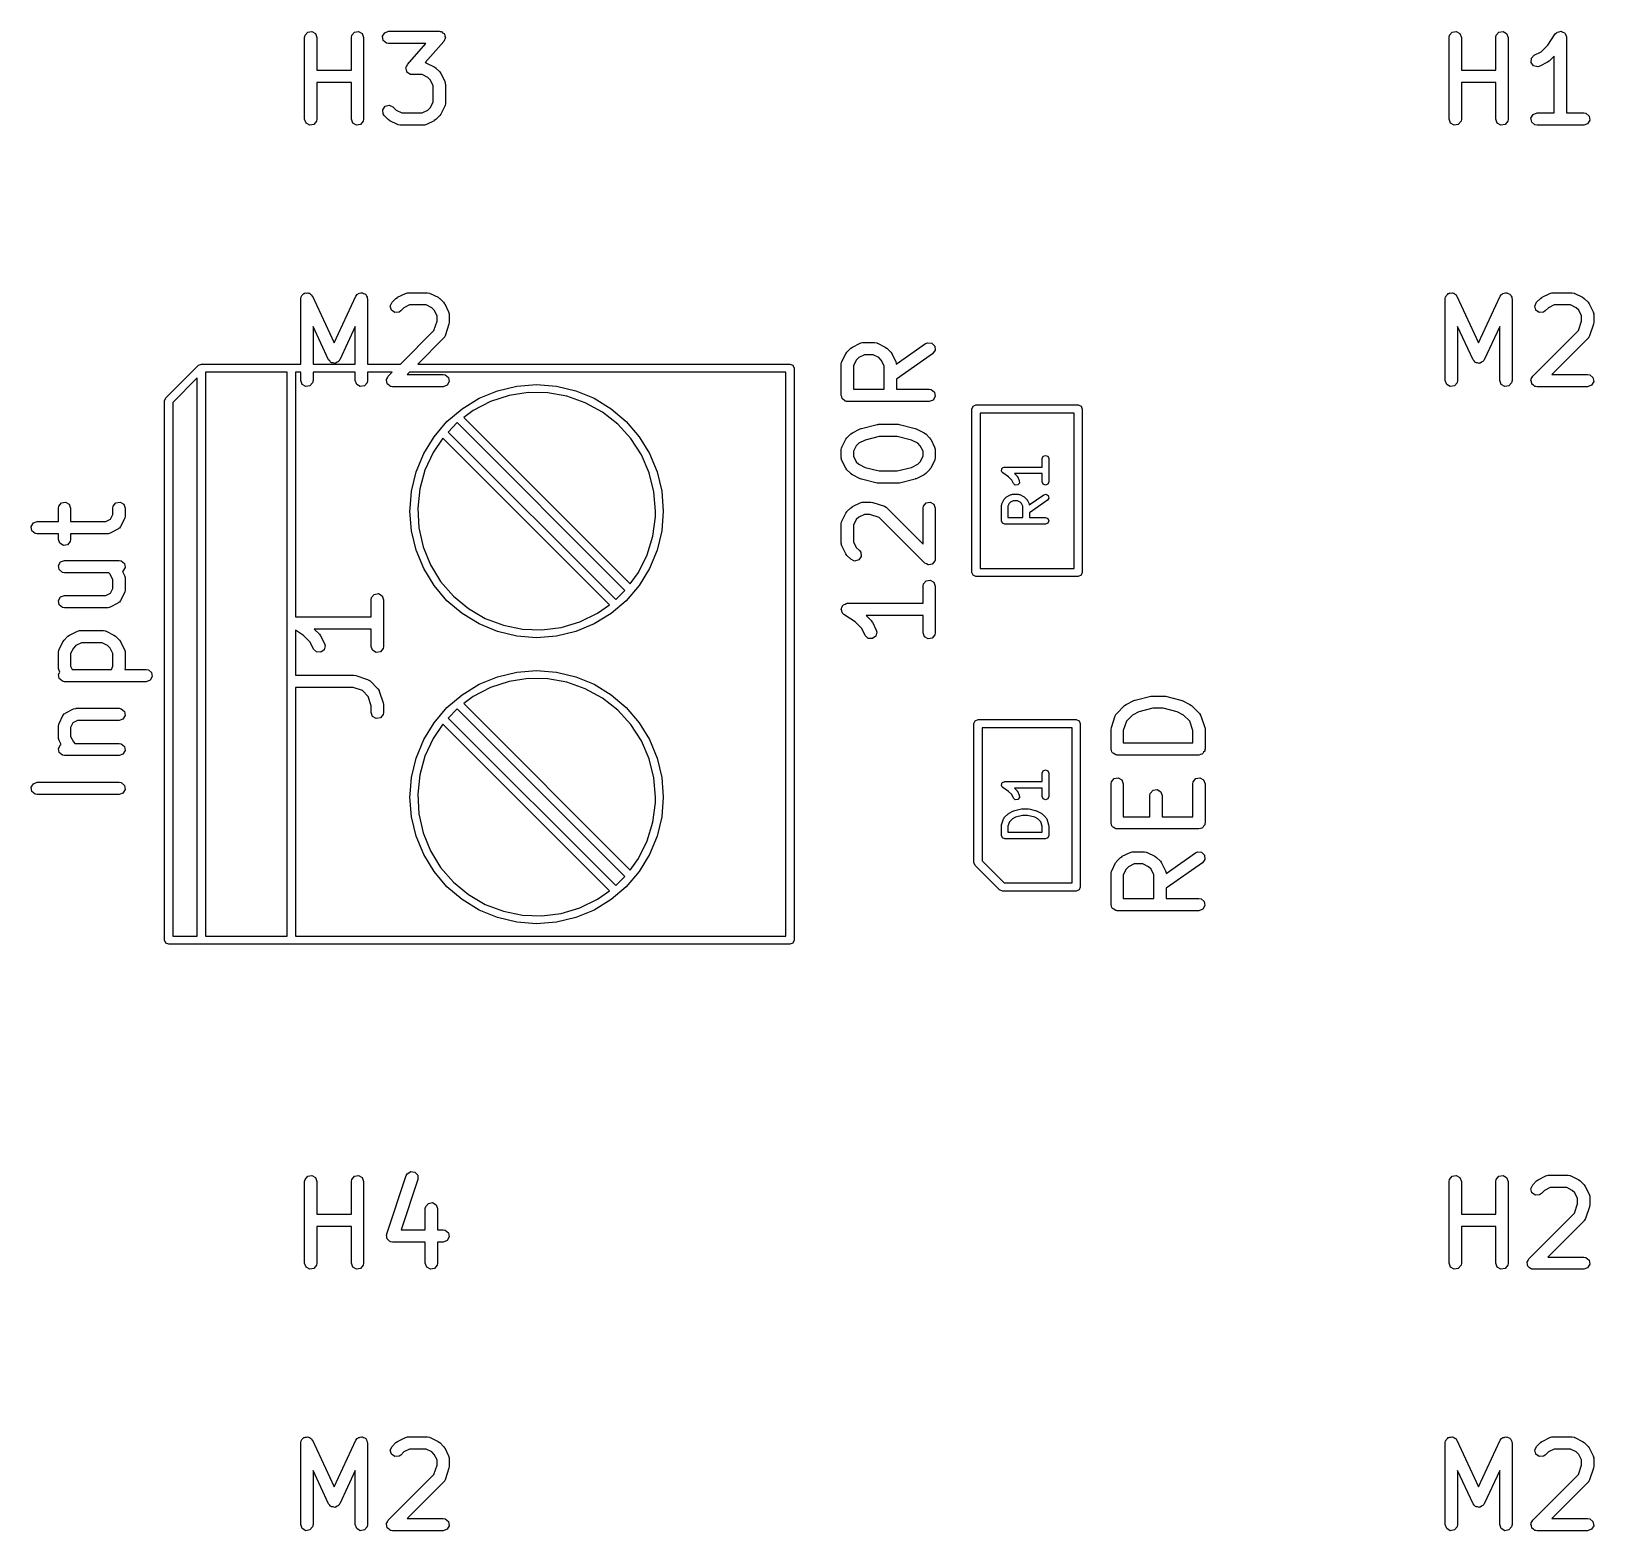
# Model space of a CAD drawing. Extents: x 5.111 to 5.863, y -3.966 to -3.243.
import ezdxf

# ---------------------------------------------------------------- set-up
doc = ezdxf.new("R2010")
doc.units = 0
doc.header["$MEASUREMENT"] = 0
doc.layers.add('BLACK', color=7, linetype='CONTINUOUS')

msp = doc.modelspace()

# ---------------------------------------------------------------- linework, layer by layer
at = {"layer": 'BLACK', "linetype": 'CONTINUOUS'}
for p, q in [((5.24412, -3.2436), (5.24611, -3.24325)), ((5.24611, -3.24325), (5.24786, -3.24426)), ((5.26662, -3.2436), (5.2686, -3.24325)), ((5.2686, -3.24325), (5.27035, -3.24426)), ((5.28119, -3.24389), (5.28309, -3.2432)), ((5.28309, -3.2432), (5.30746, -3.2432)), ((5.30746, -3.2432), (5.3079, -3.24328)), ((5.3079, -3.24328), (5.30803, -3.24326)), ((5.30803, -3.24326), (5.30814, -3.24332)), ((5.7953, -3.2436), (5.79729, -3.24325)), ((5.79729, -3.24325), (5.79904, -3.24426)), ((5.8178, -3.2436), (5.81979, -3.24325)), ((5.81979, -3.24325), (5.82153, -3.24426)), ((5.84676, -3.24345), (5.84758, -3.24321)), ((5.84758, -3.24321), (5.84774, -3.24328)), ((5.84774, -3.24328), (5.84791, -3.24325)), ((5.84791, -3.24325), (5.84865, -3.24368)), ((5.24264, -3.24616), (5.24282, -3.24515)), ((5.24264, -3.28553), (5.24264, -3.24616)), ((5.24282, -3.24515), (5.24412, -3.2436)), ((5.24786, -3.24426), (5.24855, -3.24616)), ((5.24855, -3.24616), (5.24855, -3.26195)), ((5.26514, -3.24616), (5.26532, -3.24515)), ((5.26514, -3.26195), (5.26514, -3.24616)), ((5.26532, -3.24515), (5.26662, -3.2436)), ((5.27035, -3.24426), (5.27104, -3.24616)), ((5.27104, -3.24616), (5.27104, -3.28553)), ((5.28018, -3.24564), (5.28119, -3.24389)), ((5.28053, -3.24763), (5.28018, -3.24564)), ((5.28208, -3.24893), (5.28053, -3.24763)), ((5.28309, -3.24911), (5.28208, -3.24893)), ((5.30095, -3.24911), (5.28309, -3.24911)), ((5.29212, -3.25921), (5.30095, -3.24911)), ((5.30968, -3.2481), (5.30073, -3.25834)), ((5.30814, -3.24332), (5.30847, -3.24338)), ((5.30847, -3.24338), (5.30908, -3.24389)), ((5.30908, -3.24389), (5.30976, -3.24431)), ((5.30997, -3.24736), (5.30968, -3.2481)), ((5.30976, -3.24431), (5.30984, -3.24453)), ((5.30984, -3.24453), (5.31002, -3.24468)), ((5.31037, -3.24667), (5.30997, -3.24736)), ((5.31002, -3.24468), (5.31016, -3.24546)), ((5.31016, -3.24546), (5.31041, -3.24622)), ((5.31041, -3.24622), (5.31033, -3.24644)), ((5.31033, -3.24644), (5.31037, -3.24667)), ((5.79382, -3.24616), (5.794, -3.24515)), ((5.79382, -3.28553), (5.79382, -3.24616)), ((5.794, -3.24515), (5.7953, -3.2436)), ((5.79904, -3.24426), (5.79973, -3.24616)), ((5.79973, -3.24616), (5.79973, -3.26195)), ((5.81632, -3.24616), (5.8165, -3.24515)), ((5.81632, -3.26195), (5.81632, -3.24616)), ((5.8165, -3.24515), (5.8178, -3.2436)), ((5.82153, -3.24426), (5.82223, -3.24616)), ((5.82223, -3.24616), (5.82223, -3.28553)), ((5.83815, -3.2531), (5.84135, -3.2499)), ((5.84135, -3.2499), (5.84494, -3.24452)), ((5.84494, -3.24452), (5.84565, -3.24378)), ((5.84565, -3.24378), (5.84581, -3.24373)), ((5.84581, -3.24373), (5.84592, -3.2436)), ((5.84592, -3.2436), (5.84676, -3.24345)), ((5.84865, -3.24368), (5.84943, -3.24402)), ((5.84943, -3.24402), (5.84951, -3.24417)), ((5.84951, -3.24417), (5.84966, -3.24426)), ((5.84966, -3.24426), (5.84995, -3.24506)), ((5.84995, -3.24506), (5.85033, -3.24583)), ((5.85033, -3.24583), (5.85029, -3.246)), ((5.85029, -3.246), (5.85035, -3.24616)), ((5.85035, -3.24616), (5.85035, -3.28257)), ((5.83332, -3.25825), (5.83344, -3.25623)), ((5.83452, -3.25987), (5.83332, -3.25825)), ((5.83344, -3.25623), (5.83482, -3.25476)), ((5.83482, -3.25476), (5.83815, -3.2531)), ((5.84122, -3.25817), (5.83747, -3.26005)), ((5.84126, -3.25812), (5.84122, -3.25817)), ((5.84198, -3.25762), (5.84126, -3.25812)), ((5.84444, -3.25516), (5.84198, -3.25762)), ((5.84444, -3.28257), (5.84444, -3.25516)), ((5.24855, -3.26195), (5.26514, -3.26195)), ((5.29139, -3.26109), (5.29147, -3.26087)), ((5.29164, -3.26185), (5.29139, -3.26109)), ((5.29143, -3.26064), (5.29183, -3.25995)), ((5.29147, -3.26087), (5.29143, -3.26064)), ((5.29178, -3.26263), (5.29164, -3.26185)), ((5.29196, -3.26278), (5.29178, -3.26263)), ((5.29183, -3.25995), (5.29212, -3.25921)), ((5.29204, -3.26301), (5.29196, -3.26278)), ((5.29272, -3.26342), (5.29204, -3.26301)), ((5.29333, -3.26393), (5.29272, -3.26342)), ((5.29366, -3.26399), (5.29333, -3.26393)), ((5.29377, -3.26405), (5.29366, -3.26399)), ((5.2939, -3.26403), (5.29377, -3.26405)), ((5.29434, -3.26411), (5.2939, -3.26403)), ((5.29927, -3.26411), (5.29434, -3.26411)), ((5.30196, -3.26546), (5.29927, -3.26411)), ((5.30073, -3.25834), (5.30097, -3.25838)), ((5.30097, -3.25838), (5.30111, -3.25849)), ((5.30111, -3.25849), (5.30128, -3.25851)), ((5.30128, -3.25851), (5.30503, -3.26039)), ((5.30316, -3.26665), (5.30196, -3.26546)), ((5.30503, -3.26039), (5.30574, -3.26091)), ((5.30574, -3.26091), (5.3058, -3.26094)), ((5.3058, -3.26094), (5.30767, -3.26282)), ((5.30767, -3.26282), (5.30818, -3.26354)), ((5.30818, -3.26354), (5.30823, -3.26358)), ((5.30823, -3.26358), (5.3101, -3.26733)), ((5.79973, -3.26195), (5.81632, -3.26195)), ((5.83648, -3.26034), (5.83452, -3.25987)), ((5.83747, -3.26005), (5.83648, -3.26034)), ((5.26514, -3.26786), (5.24855, -3.26786)), ((5.24855, -3.26786), (5.24855, -3.28553)), ((5.26514, -3.28553), (5.26514, -3.26786)), ((5.30451, -3.26935), (5.30316, -3.26665)), ((5.30451, -3.27733), (5.30451, -3.26935)), ((5.3101, -3.26733), (5.31039, -3.26832)), ((5.31039, -3.26832), (5.31035, -3.26849)), ((5.31035, -3.26849), (5.31041, -3.26865)), ((5.31041, -3.26865), (5.31041, -3.27803)), ((5.81632, -3.26786), (5.79973, -3.26786)), ((5.79973, -3.26786), (5.79973, -3.28553)), ((5.81632, -3.28553), (5.81632, -3.26786)), ((5.28024, -3.28101), (5.2814, -3.27936)), ((5.2814, -3.27936), (5.28335, -3.27884)), ((5.28335, -3.27884), (5.28518, -3.27969)), ((5.28518, -3.27969), (5.28671, -3.28123)), ((5.30196, -3.28123), (5.30316, -3.28003)), ((5.30316, -3.28003), (5.30451, -3.27733)), ((5.3101, -3.27935), (5.30823, -3.2831)), ((5.31012, -3.27917), (5.3101, -3.27935)), ((5.31024, -3.27904), (5.31012, -3.27917)), ((5.31041, -3.27803), (5.31024, -3.27904)), ((5.24333, -3.28742), (5.24264, -3.28553)), ((5.24508, -3.28843), (5.24333, -3.28742)), ((5.24707, -3.28808), (5.24508, -3.28843)), ((5.24837, -3.28654), (5.24707, -3.28808)), ((5.24855, -3.28553), (5.24837, -3.28654)), ((5.26583, -3.28742), (5.26514, -3.28553)), ((5.26758, -3.28843), (5.26583, -3.28742)), ((5.26957, -3.28808), (5.26758, -3.28843)), ((5.27087, -3.28654), (5.26957, -3.28808)), ((5.27104, -3.28553), (5.27087, -3.28654)), ((5.28041, -3.28303), (5.28024, -3.28101)), ((5.281, -3.28387), (5.28041, -3.28303)), ((5.28288, -3.28574), (5.281, -3.28387)), ((5.28293, -3.28577), (5.28288, -3.28574)), ((5.28364, -3.28629), (5.28293, -3.28577)), ((5.28739, -3.28817), (5.28364, -3.28629)), ((5.28671, -3.28123), (5.28941, -3.28257)), ((5.28757, -3.28819), (5.28739, -3.28817)), ((5.2877, -3.2883), (5.28757, -3.28819)), ((5.28871, -3.28848), (5.2877, -3.2883)), ((5.28941, -3.28257), (5.29927, -3.28257)), ((5.29927, -3.28257), (5.30196, -3.28123)), ((5.30013, -3.28842), (5.29996, -3.28848)), ((5.3003, -3.28846), (5.30013, -3.28842)), ((5.30128, -3.28817), (5.3003, -3.28846)), ((5.30503, -3.28629), (5.30128, -3.28817)), ((5.30508, -3.28625), (5.30503, -3.28629)), ((5.3058, -3.28574), (5.30508, -3.28625)), ((5.30767, -3.28387), (5.3058, -3.28574)), ((5.3077, -3.28381), (5.30767, -3.28387)), ((5.30823, -3.2831), (5.3077, -3.28381)), ((5.79451, -3.28742), (5.79382, -3.28553)), ((5.79626, -3.28843), (5.79451, -3.28742)), ((5.79825, -3.28808), (5.79626, -3.28843)), ((5.79955, -3.28654), (5.79825, -3.28808)), ((5.79973, -3.28553), (5.79955, -3.28654)), ((5.81701, -3.28742), (5.81632, -3.28553)), ((5.81876, -3.28843), (5.81701, -3.28742)), ((5.82075, -3.28808), (5.81876, -3.28843)), ((5.82205, -3.28654), (5.82075, -3.28808)), ((5.82223, -3.28553), (5.82205, -3.28654)), ((5.83324, -3.28501), (5.83425, -3.28326)), ((5.83359, -3.287), (5.83324, -3.28501)), ((5.83514, -3.2883), (5.83359, -3.287)), ((5.83425, -3.28326), (5.83615, -3.28257)), ((5.83615, -3.28848), (5.83514, -3.2883)), ((5.83615, -3.28257), (5.84444, -3.28257)), ((5.85035, -3.28257), (5.85864, -3.28257)), ((5.85864, -3.28257), (5.85965, -3.28275)), ((5.86054, -3.28779), (5.85864, -3.28848)), ((5.85965, -3.28275), (5.8612, -3.28405)), ((5.86155, -3.28604), (5.86054, -3.28779)), ((5.8612, -3.28405), (5.86155, -3.28604)), ((5.29996, -3.28848), (5.28871, -3.28848)), ((5.85864, -3.28848), (5.83615, -3.28848)), ((5.24077, -3.37214), (5.24094, -3.37113)), ((5.24094, -3.37113), (5.2412, -3.37083)), ((5.2412, -3.37083), (5.2413, -3.37045)), ((5.2413, -3.37045), (5.24183, -3.37008)), ((5.24183, -3.37008), (5.24224, -3.36958)), ((5.24224, -3.36958), (5.24263, -3.36952)), ((5.24263, -3.36952), (5.24295, -3.36929)), ((5.24295, -3.36929), (5.2436, -3.36935)), ((5.2436, -3.36935), (5.24423, -3.36923)), ((5.24423, -3.36923), (5.24457, -3.36943)), ((5.24457, -3.36943), (5.24497, -3.36946)), ((5.24497, -3.36946), (5.24542, -3.36992)), ((5.24542, -3.36992), (5.24598, -3.37024)), ((5.24598, -3.37024), (5.24612, -3.37061)), ((5.24612, -3.37061), (5.2464, -3.37089)), ((5.2464, -3.37089), (5.25684, -3.39328)), ((5.25684, -3.39328), (5.26729, -3.37089)), ((5.26729, -3.37089), (5.26788, -3.37005)), ((5.26788, -3.37005), (5.26824, -3.36989)), ((5.26824, -3.36989), (5.26849, -3.36958)), ((5.26849, -3.36958), (5.26913, -3.36947)), ((5.26913, -3.36947), (5.26971, -3.3692)), ((5.26971, -3.3692), (5.27009, -3.3693)), ((5.27009, -3.3693), (5.27048, -3.36923)), ((5.27048, -3.36923), (5.27104, -3.36956)), ((5.27104, -3.36956), (5.27166, -3.36972)), ((5.27166, -3.36972), (5.27189, -3.37005)), ((5.27189, -3.37005), (5.27223, -3.37024)), ((5.27223, -3.37024), (5.27245, -3.37085)), ((5.27245, -3.37085), (5.27282, -3.37138)), ((5.28739, -3.37137), (5.29114, -3.3695)), ((5.29114, -3.3695), (5.29213, -3.36921)), ((5.29213, -3.36921), (5.2923, -3.36925)), ((5.2923, -3.36925), (5.29246, -3.36919)), ((5.29246, -3.36919), (5.30184, -3.36919)), ((5.30184, -3.36919), (5.30285, -3.36937)), ((5.30285, -3.36937), (5.30298, -3.36948)), ((5.30298, -3.36948), (5.30316, -3.3695)), ((5.30316, -3.3695), (5.30691, -3.37137)), ((5.79195, -3.37214), (5.79213, -3.37113)), ((5.79213, -3.37113), (5.79238, -3.37083)), ((5.79238, -3.37083), (5.79248, -3.37045)), ((5.79248, -3.37045), (5.79301, -3.37008)), ((5.79301, -3.37008), (5.79342, -3.36958)), ((5.79342, -3.36958), (5.79381, -3.36952)), ((5.79381, -3.36952), (5.79414, -3.36929)), ((5.79414, -3.36929), (5.79478, -3.36935)), ((5.79478, -3.36935), (5.79541, -3.36923)), ((5.79541, -3.36923), (5.79575, -3.36943)), ((5.79575, -3.36943), (5.79615, -3.36946)), ((5.79615, -3.36946), (5.7966, -3.36992)), ((5.7966, -3.36992), (5.79716, -3.37024)), ((5.79716, -3.37024), (5.7973, -3.37061)), ((5.7973, -3.37061), (5.79758, -3.37089)), ((5.79758, -3.37089), (5.80802, -3.39328)), ((5.80802, -3.39328), (5.81847, -3.37089)), ((5.81847, -3.37089), (5.81906, -3.37005)), ((5.81906, -3.37005), (5.81942, -3.36989)), ((5.81942, -3.36989), (5.81967, -3.36958)), ((5.81967, -3.36958), (5.82031, -3.36947)), ((5.82031, -3.36947), (5.82089, -3.3692)), ((5.82089, -3.3692), (5.82127, -3.3693)), ((5.82127, -3.3693), (5.82166, -3.36923)), ((5.82166, -3.36923), (5.82222, -3.36956)), ((5.82222, -3.36956), (5.82284, -3.36972)), ((5.82284, -3.36972), (5.82307, -3.37005)), ((5.82307, -3.37005), (5.82341, -3.37024)), ((5.82341, -3.37024), (5.82363, -3.37085)), ((5.82363, -3.37085), (5.824, -3.37138)), ((5.83857, -3.37137), (5.84232, -3.3695)), ((5.84232, -3.3695), (5.84331, -3.36921)), ((5.84331, -3.36921), (5.84348, -3.36925)), ((5.84348, -3.36925), (5.84364, -3.36919)), ((5.84364, -3.36919), (5.85302, -3.36919)), ((5.85302, -3.36919), (5.85403, -3.36937)), ((5.85403, -3.36937), (5.85416, -3.36948)), ((5.85416, -3.36948), (5.85434, -3.3695)), ((5.85434, -3.3695), (5.85809, -3.37137)), ((5.24077, -3.40354), (5.24077, -3.37214)), ((5.27282, -3.37138), (5.27278, -3.37177)), ((5.27278, -3.37177), (5.27292, -3.37214)), ((5.27292, -3.37214), (5.27292, -3.40354)), ((5.2839, -3.37563), (5.28475, -3.3738)), ((5.28442, -3.37758), (5.2839, -3.37563)), ((5.28607, -3.37874), (5.28442, -3.37758)), ((5.28475, -3.3738), (5.28663, -3.37193)), ((5.28809, -3.37857), (5.28607, -3.37874)), ((5.28663, -3.37193), (5.28735, -3.37142)), ((5.28735, -3.37142), (5.28739, -3.37137)), ((5.28893, -3.37798), (5.28809, -3.37857)), ((5.29046, -3.37644), (5.28893, -3.37798)), ((5.29316, -3.37509), (5.29046, -3.37644)), ((5.30114, -3.37509), (5.29316, -3.37509)), ((5.30384, -3.37644), (5.30114, -3.37509)), ((5.30503, -3.37764), (5.30384, -3.37644)), ((5.30638, -3.38034), (5.30503, -3.37764)), ((5.30691, -3.37137), (5.30762, -3.3719)), ((5.30762, -3.3719), (5.30767, -3.37193)), ((5.30767, -3.37193), (5.30955, -3.3738)), ((5.30955, -3.3738), (5.31006, -3.37453)), ((5.31006, -3.37453), (5.3101, -3.37457)), ((5.3101, -3.37457), (5.31198, -3.37832)), ((5.31198, -3.37832), (5.31227, -3.3793)), ((5.79195, -3.41151), (5.79195, -3.37214)), ((5.824, -3.37138), (5.82397, -3.37177)), ((5.82397, -3.37177), (5.8241, -3.37214)), ((5.8241, -3.37214), (5.8241, -3.41151)), ((5.83508, -3.37563), (5.83593, -3.3738)), ((5.8356, -3.37758), (5.83508, -3.37563)), ((5.83726, -3.37874), (5.8356, -3.37758)), ((5.83593, -3.3738), (5.83781, -3.37193)), ((5.83927, -3.37857), (5.83726, -3.37874)), ((5.83781, -3.37193), (5.83853, -3.37142)), ((5.83853, -3.37142), (5.83857, -3.37137)), ((5.84011, -3.37798), (5.83927, -3.37857)), ((5.84164, -3.37644), (5.84011, -3.37798)), ((5.84434, -3.37509), (5.84164, -3.37644)), ((5.85232, -3.37509), (5.84434, -3.37509)), ((5.85502, -3.37644), (5.85232, -3.37509)), ((5.85622, -3.37764), (5.85502, -3.37644)), ((5.85756, -3.38034), (5.85622, -3.37764)), ((5.85809, -3.37137), (5.8588, -3.3719)), ((5.8588, -3.3719), (5.85886, -3.37193)), ((5.85886, -3.37193), (5.86073, -3.3738)), ((5.86073, -3.3738), (5.86124, -3.37453)), ((5.86124, -3.37453), (5.86128, -3.37457)), ((5.86128, -3.37457), (5.86316, -3.37832)), ((5.86316, -3.37832), (5.86345, -3.3793)), ((5.25417, -3.40151), (5.24667, -3.38545)), ((5.24667, -3.38545), (5.24667, -3.40354)), ((5.26701, -3.38545), (5.25952, -3.40151)), ((5.26701, -3.40354), (5.26701, -3.38545)), ((5.30488, -3.38742), (5.30638, -3.38291)), ((5.30638, -3.38291), (5.30638, -3.38034)), ((5.31214, -3.38432), (5.31026, -3.38995)), ((5.31229, -3.38339), (5.31214, -3.38426)), ((5.31214, -3.38426), (5.31214, -3.38432)), ((5.31227, -3.3793), (5.31223, -3.37947)), ((5.31223, -3.37947), (5.31229, -3.37964)), ((5.31229, -3.37964), (5.31229, -3.38339)), ((5.80535, -3.40151), (5.79785, -3.38545)), ((5.79785, -3.38545), (5.79785, -3.41151)), ((5.81819, -3.38545), (5.8107, -3.40151)), ((5.81819, -3.41151), (5.81819, -3.38545)), ((5.85606, -3.38742), (5.85756, -3.38291)), ((5.85756, -3.38291), (5.85756, -3.38034)), ((5.86332, -3.38432), (5.86144, -3.38995)), ((5.86347, -3.38339), (5.86332, -3.38426)), ((5.86332, -3.38426), (5.86332, -3.38432)), ((5.86345, -3.3793), (5.86341, -3.37947)), ((5.86341, -3.37947), (5.86347, -3.37964)), ((5.86347, -3.37964), (5.86347, -3.38339)), ((5.28876, -3.40354), (5.30488, -3.38742)), ((5.30955, -3.3911), (5.29711, -3.40354)), ((5.30962, -3.39094), (5.30955, -3.3911)), ((5.30977, -3.39085), (5.30962, -3.39094)), ((5.31026, -3.38995), (5.30977, -3.39085)), ((5.50646, -3.39537), (5.51021, -3.3935)), ((5.51021, -3.3935), (5.51119, -3.3932)), ((5.51119, -3.3932), (5.51136, -3.39325)), ((5.51136, -3.39325), (5.51153, -3.39319)), ((5.51153, -3.39319), (5.51715, -3.39319)), ((5.51715, -3.39319), (5.51816, -3.39336)), ((5.51816, -3.39336), (5.5183, -3.39348)), ((5.5183, -3.39348), (5.51847, -3.3935)), ((5.51847, -3.3935), (5.52222, -3.39537)), ((5.52759, -3.4036), (5.54171, -3.39372)), ((5.54171, -3.39372), (5.54264, -3.39329)), ((5.54264, -3.39329), (5.54465, -3.39346)), ((5.54465, -3.39346), (5.54608, -3.39489)), ((5.83406, -3.40942), (5.85606, -3.38742)), ((5.86073, -3.3911), (5.84327, -3.40856)), ((5.86081, -3.39094), (5.86073, -3.3911)), ((5.86096, -3.39085), (5.86081, -3.39094)), ((5.86144, -3.38995), (5.86096, -3.39085)), ((5.50139, -3.40232), (5.50326, -3.39857)), ((5.50326, -3.39857), (5.50379, -3.39786)), ((5.50379, -3.39786), (5.50382, -3.3978)), ((5.50382, -3.3978), (5.50569, -3.39592)), ((5.50569, -3.39592), (5.50642, -3.39542)), ((5.50642, -3.39542), (5.50646, -3.39537)), ((5.50953, -3.40044), (5.50833, -3.40164)), ((5.51223, -3.39909), (5.50953, -3.40044)), ((5.51646, -3.39909), (5.51223, -3.39909)), ((5.51915, -3.40044), (5.51646, -3.39909)), ((5.52035, -3.40164), (5.51915, -3.40044)), ((5.52222, -3.39537), (5.52293, -3.3959)), ((5.52293, -3.3959), (5.52299, -3.39592)), ((5.52299, -3.39592), (5.52487, -3.3978)), ((5.52487, -3.3978), (5.52537, -3.39852)), ((5.52537, -3.39852), (5.52542, -3.39857)), ((5.52542, -3.39857), (5.52729, -3.40232)), ((5.54509, -3.39856), (5.52761, -3.4108)), ((5.54625, -3.3969), (5.54509, -3.39856)), ((5.54608, -3.39489), (5.54625, -3.3969)), ((5.17577, -3.41987), (5.19152, -3.40412)), ((5.19152, -3.40412), (5.19193, -3.40395)), ((5.19193, -3.40395), (5.19291, -3.40354)), ((5.19291, -3.40354), (5.24077, -3.40354)), ((5.19488, -3.40748), (5.19488, -3.67913)), ((5.23425, -3.40748), (5.19488, -3.40748)), ((5.23425, -3.67913), (5.23425, -3.40748)), ((5.24077, -3.40748), (5.23819, -3.40748)), ((5.23819, -3.40748), (5.23819, -3.52539)), ((5.24077, -3.41151), (5.24077, -3.40748)), ((5.24667, -3.40354), (5.26701, -3.40354)), ((5.26701, -3.40748), (5.24667, -3.40748)), ((5.24667, -3.40748), (5.24667, -3.41151)), ((5.25471, -3.40205), (5.25417, -3.40151)), ((5.25515, -3.40268), (5.25471, -3.40205)), ((5.25541, -3.40275), (5.25515, -3.40268)), ((5.2556, -3.40294), (5.25541, -3.40275)), ((5.25636, -3.40301), (5.2556, -3.40294)), ((5.2571, -3.4032), (5.25636, -3.40301)), ((5.25734, -3.40309), (5.2571, -3.4032)), ((5.25761, -3.40311), (5.25734, -3.40309)), ((5.25824, -3.40267), (5.25761, -3.40311)), ((5.25893, -3.40235), (5.25824, -3.40267)), ((5.25915, -3.40203), (5.25893, -3.40235)), ((5.25926, -3.40196), (5.25915, -3.40203)), ((5.2593, -3.40183), (5.25926, -3.40196)), ((5.25952, -3.40151), (5.2593, -3.40183)), ((5.26701, -3.41151), (5.26701, -3.40748)), ((5.27292, -3.40354), (5.28876, -3.40354)), ((5.28482, -3.40748), (5.27292, -3.40748)), ((5.27292, -3.40748), (5.27292, -3.41151)), ((5.28288, -3.40942), (5.28482, -3.40748)), ((5.29317, -3.40748), (5.29209, -3.40856)), ((5.29209, -3.40856), (5.30934, -3.40856)), ((5.47441, -3.40748), (5.29317, -3.40748)), ((5.29711, -3.40354), (5.47638, -3.40354)), ((5.30934, -3.40856), (5.31035, -3.40874)), ((5.31035, -3.40874), (5.31189, -3.41003)), ((5.47441, -3.67913), (5.47441, -3.40748)), ((5.47638, -3.40354), (5.47777, -3.40412)), ((5.47777, -3.40412), (5.47835, -3.40551)), ((5.47835, -3.40551), (5.47835, -3.6811)), ((5.50108, -3.40364), (5.50126, -3.40263)), ((5.50108, -3.41864), (5.50108, -3.40364)), ((5.50126, -3.40263), (5.50137, -3.40249)), ((5.50137, -3.40249), (5.50139, -3.40232)), ((5.50833, -3.40164), (5.50698, -3.40433)), ((5.50698, -3.40433), (5.50698, -3.41568)), ((5.5217, -3.40433), (5.52035, -3.40164)), ((5.5217, -3.41568), (5.5217, -3.40433)), ((5.52729, -3.40232), (5.52759, -3.4033)), ((5.52759, -3.4033), (5.52755, -3.40347)), ((5.52755, -3.40347), (5.52759, -3.4036)), ((5.80589, -3.40205), (5.80535, -3.40151)), ((5.80633, -3.40268), (5.80589, -3.40205)), ((5.80659, -3.40275), (5.80633, -3.40268)), ((5.80678, -3.40294), (5.80659, -3.40275)), ((5.80754, -3.40301), (5.80678, -3.40294)), ((5.80828, -3.4032), (5.80754, -3.40301)), ((5.80852, -3.40309), (5.80828, -3.4032)), ((5.80879, -3.40311), (5.80852, -3.40309)), ((5.80942, -3.40267), (5.80879, -3.40311)), ((5.81011, -3.40235), (5.80942, -3.40267)), ((5.81034, -3.40203), (5.81011, -3.40235)), ((5.81044, -3.40196), (5.81034, -3.40203)), ((5.81048, -3.40183), (5.81044, -3.40196)), ((5.8107, -3.40151), (5.81048, -3.40183)), ((5.84327, -3.40856), (5.86052, -3.40856)), ((5.86052, -3.40856), (5.86153, -3.40874)), ((5.86153, -3.40874), (5.86307, -3.41003)), ((5.19094, -3.41026), (5.17913, -3.42208)), ((5.19094, -3.67913), (5.19094, -3.41026)), ((5.24146, -3.41341), (5.24077, -3.41151)), ((5.24321, -3.41442), (5.24146, -3.41341)), ((5.2452, -3.41407), (5.24321, -3.41442)), ((5.24649, -3.41252), (5.2452, -3.41407)), ((5.24667, -3.41151), (5.24649, -3.41252)), ((5.2677, -3.41341), (5.26701, -3.41151)), ((5.26945, -3.41442), (5.2677, -3.41341)), ((5.27144, -3.41407), (5.26945, -3.41442)), ((5.27274, -3.41252), (5.27144, -3.41407)), ((5.27292, -3.41151), (5.27274, -3.41252)), ((5.28202, -3.41125), (5.28208, -3.41113)), ((5.28225, -3.41211), (5.28202, -3.41125)), ((5.28206, -3.411), (5.2825, -3.41023)), ((5.28208, -3.41113), (5.28206, -3.411)), ((5.28241, -3.41299), (5.28225, -3.41211)), ((5.28251, -3.41307), (5.28241, -3.41299)), ((5.2825, -3.41023), (5.28288, -3.40942)), ((5.28255, -3.4132), (5.28251, -3.41307)), ((5.28327, -3.41371), (5.28255, -3.4132)), ((5.28395, -3.41429), (5.28327, -3.41371)), ((5.28413, -3.41432), (5.28395, -3.41429)), ((5.2842, -3.41436), (5.28413, -3.41432)), ((5.28433, -3.41435), (5.2842, -3.41436)), ((5.28496, -3.41446), (5.28433, -3.41435)), ((5.30934, -3.41446), (5.28496, -3.41446)), ((5.31123, -3.41377), (5.30934, -3.41446)), ((5.31224, -3.41202), (5.31123, -3.41377)), ((5.31189, -3.41003), (5.31224, -3.41202)), ((5.33547, -3.41637), (5.34478, -3.41414)), ((5.34478, -3.41414), (5.35433, -3.41339)), ((5.35433, -3.41339), (5.36388, -3.41414)), ((5.36388, -3.41414), (5.37319, -3.41637)), ((5.50698, -3.41568), (5.5217, -3.41568)), ((5.52761, -3.4108), (5.52761, -3.41568)), ((5.52761, -3.41568), (5.5434, -3.41568)), ((5.5434, -3.41568), (5.54441, -3.41586)), ((5.54441, -3.41586), (5.54596, -3.41716)), ((5.79264, -3.41341), (5.79195, -3.41151)), ((5.79439, -3.41442), (5.79264, -3.41341)), ((5.79638, -3.41407), (5.79439, -3.41442)), ((5.79768, -3.41252), (5.79638, -3.41407)), ((5.79785, -3.41151), (5.79768, -3.41252)), ((5.81889, -3.41341), (5.81819, -3.41151)), ((5.82063, -3.41442), (5.81889, -3.41341)), ((5.82262, -3.41407), (5.82063, -3.41442)), ((5.82392, -3.41252), (5.82262, -3.41407)), ((5.8241, -3.41151), (5.82392, -3.41252)), ((5.8332, -3.41125), (5.83326, -3.41113)), ((5.83343, -3.41211), (5.8332, -3.41125)), ((5.83324, -3.411), (5.83368, -3.41023)), ((5.83326, -3.41113), (5.83324, -3.411)), ((5.83359, -3.41299), (5.83343, -3.41211)), ((5.83369, -3.41307), (5.83359, -3.41299)), ((5.83368, -3.41023), (5.83406, -3.40942)), ((5.83373, -3.4132), (5.83369, -3.41307)), ((5.83445, -3.41371), (5.83373, -3.4132)), ((5.83514, -3.41429), (5.83445, -3.41371)), ((5.83532, -3.41432), (5.83514, -3.41429)), ((5.83538, -3.41436), (5.83532, -3.41432)), ((5.83551, -3.41435), (5.83538, -3.41436)), ((5.83615, -3.41446), (5.83551, -3.41435)), ((5.86052, -3.41446), (5.83615, -3.41446)), ((5.86242, -3.41377), (5.86052, -3.41446)), ((5.86343, -3.41202), (5.86242, -3.41377)), ((5.86307, -3.41003), (5.86343, -3.41202)), ((5.1752, -3.42126), (5.17577, -3.41987)), ((5.1752, -3.6811), (5.1752, -3.42126)), ((5.17913, -3.42208), (5.17913, -3.67913)), ((5.31846, -3.42504), (5.32663, -3.42004)), ((5.33213, -3.4216), (5.32381, -3.42594)), ((5.32663, -3.42004), (5.33547, -3.41637)), ((5.34106, -3.41869), (5.33213, -3.4216)), ((5.35033, -3.41727), (5.34106, -3.41869)), ((5.35972, -3.41738), (5.35033, -3.41727)), ((5.36896, -3.41903), (5.35972, -3.41738)), ((5.37781, -3.42216), (5.36896, -3.41903)), ((5.37319, -3.41637), (5.38203, -3.42004)), ((5.38603, -3.4267), (5.37781, -3.42216)), ((5.38203, -3.42004), (5.3902, -3.42504)), ((5.50134, -3.41936), (5.50108, -3.41864)), ((5.50147, -3.42011), (5.50134, -3.41936)), ((5.50168, -3.42028), (5.50147, -3.42011)), ((5.50177, -3.42053), (5.50168, -3.42028)), ((5.50243, -3.42092), (5.50177, -3.42053)), ((5.50302, -3.42141), (5.50243, -3.42092)), ((5.5034, -3.42148), (5.50302, -3.42141)), ((5.50352, -3.42154), (5.5034, -3.42148)), ((5.50365, -3.42152), (5.50352, -3.42154)), ((5.50403, -3.42159), (5.50365, -3.42152)), ((5.5434, -3.42159), (5.50403, -3.42159)), ((5.5453, -3.4209), (5.5434, -3.42159)), ((5.54631, -3.41915), (5.5453, -3.4209)), ((5.54596, -3.41716), (5.54631, -3.41915)), ((5.56398, -3.4252), (5.56455, -3.4238)), ((5.56455, -3.4238), (5.56594, -3.42323)), ((5.56594, -3.42323), (5.61516, -3.42323)), ((5.61516, -3.42323), (5.61655, -3.4238)), ((5.61655, -3.4238), (5.61713, -3.4252)), ((5.30496, -3.43854), (5.31118, -3.43126)), ((5.31118, -3.43126), (5.31846, -3.42504)), ((5.32381, -3.42594), (5.31926, -3.42935)), ((5.31926, -3.42935), (5.39941, -3.5095)), ((5.3934, -3.43252), (5.38603, -3.4267)), ((5.3902, -3.42504), (5.39748, -3.43126)), ((5.39748, -3.43126), (5.4037, -3.43854)), ((5.56398, -3.50394), (5.56398, -3.4252)), ((5.56791, -3.42717), (5.56791, -3.50197)), ((5.61319, -3.42717), (5.56791, -3.42717)), ((5.61319, -3.50197), (5.61319, -3.42717)), ((5.61713, -3.4252), (5.61713, -3.50394)), ((5.29996, -3.44671), (5.30496, -3.43854)), ((5.31611, -3.43177), (5.31179, -3.43629)), ((5.31179, -3.43629), (5.39248, -3.51698)), ((5.39691, -3.51257), (5.31611, -3.43177)), ((5.39971, -3.43946), (5.3934, -3.43252)), ((5.4037, -3.43854), (5.4087, -3.44671)), ((5.50382, -3.43904), (5.50569, -3.43717)), ((5.50569, -3.43717), (5.50642, -3.43666)), ((5.50642, -3.43666), (5.50646, -3.43662)), ((5.50646, -3.43662), (5.51021, -3.43474)), ((5.51021, -3.43474), (5.5107, -3.4346)), ((5.5107, -3.4346), (5.51081, -3.43452)), ((5.51081, -3.43452), (5.51831, -3.43264)), ((5.51939, -3.43846), (5.51256, -3.44017)), ((5.51831, -3.43264), (5.5189, -3.4326)), ((5.5189, -3.4326), (5.51903, -3.43256)), ((5.51903, -3.43256), (5.5284, -3.43256)), ((5.52804, -3.43846), (5.51939, -3.43846)), ((5.53487, -3.44017), (5.52804, -3.43846)), ((5.5284, -3.43256), (5.52898, -3.43266)), ((5.52898, -3.43266), (5.52912, -3.43264)), ((5.52912, -3.43264), (5.53662, -3.43452)), ((5.53662, -3.43452), (5.53708, -3.43473)), ((5.53708, -3.43473), (5.53722, -3.43474)), ((5.53722, -3.43474), (5.54097, -3.43662)), ((5.54097, -3.43662), (5.54168, -3.43714)), ((5.54168, -3.43714), (5.54174, -3.43717)), ((5.54174, -3.43717), (5.54361, -3.43904)), ((5.30452, -3.44612), (5.30057, -3.45463)), ((5.3092, -3.43926), (5.30452, -3.44612)), ((5.38943, -3.5195), (5.3092, -3.43926)), ((5.40481, -3.44734), (5.39971, -3.43946)), ((5.50108, -3.44488), (5.50126, -3.44387)), ((5.50108, -3.44863), (5.50108, -3.44488)), ((5.50126, -3.44387), (5.50137, -3.44374)), ((5.50137, -3.44374), (5.50139, -3.44356)), ((5.50139, -3.44356), (5.50326, -3.43981)), ((5.50326, -3.43981), (5.50379, -3.4391)), ((5.50379, -3.4391), (5.50382, -3.43904)), ((5.50833, -3.44288), (5.50698, -3.44558)), ((5.50698, -3.44558), (5.50698, -3.44793)), ((5.50953, -3.44168), (5.50833, -3.44288)), ((5.51256, -3.44017), (5.50953, -3.44168)), ((5.5379, -3.44168), (5.53487, -3.44017)), ((5.5391, -3.44288), (5.5379, -3.44168)), ((5.54045, -3.44558), (5.5391, -3.44288)), ((5.54045, -3.44793), (5.54045, -3.44558)), ((5.54361, -3.43904), (5.54412, -3.43977)), ((5.54412, -3.43977), (5.54417, -3.43981)), ((5.54417, -3.43981), (5.54604, -3.44356)), ((5.54604, -3.44356), (5.54633, -3.44454)), ((5.54633, -3.44454), (5.54629, -3.44472)), ((5.54629, -3.44472), (5.54635, -3.44488)), ((5.54635, -3.44488), (5.54635, -3.44863)), ((5.29629, -3.45555), (5.29996, -3.44671)), ((5.40856, -3.45595), (5.40481, -3.44734)), ((5.4087, -3.44671), (5.41237, -3.45555)), ((5.50114, -3.4488), (5.50108, -3.44863)), ((5.5011, -3.44897), (5.50114, -3.4488)), ((5.50139, -3.44995), (5.5011, -3.44897)), ((5.50326, -3.4537), (5.50139, -3.44995)), ((5.50331, -3.45375), (5.50326, -3.4537)), ((5.50382, -3.45447), (5.50331, -3.45375)), ((5.50698, -3.44793), (5.50833, -3.45063)), ((5.50833, -3.45063), (5.50953, -3.45183)), ((5.50953, -3.45183), (5.51256, -3.45334)), ((5.51256, -3.45334), (5.51939, -3.45505)), ((5.52804, -3.45505), (5.53487, -3.45334)), ((5.53487, -3.45334), (5.5379, -3.45183)), ((5.5379, -3.45183), (5.5391, -3.45063)), ((5.5391, -3.45063), (5.54045, -3.44793)), ((5.54417, -3.4537), (5.54364, -3.45441)), ((5.54604, -3.44995), (5.54417, -3.4537)), ((5.54606, -3.44978), (5.54604, -3.44995)), ((5.54618, -3.44964), (5.54606, -3.44978)), ((5.54635, -3.44863), (5.54618, -3.44964)), ((5.57837, -3.4543), (5.57846, -3.45385)), ((5.57846, -3.45385), (5.5786, -3.45376)), ((5.5786, -3.45376), (5.57866, -3.45361)), ((5.57866, -3.45361), (5.57908, -3.45344)), ((5.57908, -3.45344), (5.57946, -3.45318)), ((5.57946, -3.45318), (5.57962, -3.45321)), ((5.57962, -3.45321), (5.57977, -3.45315)), ((5.57977, -3.45315), (5.59788, -3.45315)), ((5.59788, -3.4491), (5.59834, -3.44799)), ((5.59788, -3.45315), (5.59788, -3.4491)), ((5.59834, -3.44799), (5.59946, -3.44753)), ((5.59946, -3.44753), (5.60057, -3.44799)), ((5.60057, -3.44799), (5.60103, -3.4491)), ((5.60103, -3.4491), (5.60103, -3.46035)), ((5.29406, -3.46486), (5.29629, -3.45555)), ((5.30057, -3.45463), (5.29806, -3.46368)), ((5.41084, -3.46505), (5.40856, -3.45595)), ((5.41237, -3.45555), (5.4146, -3.46486)), ((5.50569, -3.45634), (5.50382, -3.45447)), ((5.50575, -3.45637), (5.50569, -3.45634)), ((5.50646, -3.4569), (5.50575, -3.45637)), ((5.51021, -3.45877), (5.50646, -3.4569)), ((5.51035, -3.45879), (5.51021, -3.45877)), ((5.51081, -3.459), (5.51035, -3.45879)), ((5.51831, -3.46087), (5.51081, -3.459)), ((5.51845, -3.46086), (5.51831, -3.46087)), ((5.51903, -3.46096), (5.51845, -3.46086)), ((5.5284, -3.46096), (5.51903, -3.46096)), ((5.51939, -3.45505), (5.52804, -3.45505)), ((5.52853, -3.46091), (5.5284, -3.46096)), ((5.52912, -3.46087), (5.52853, -3.46091)), ((5.53662, -3.459), (5.52912, -3.46087)), ((5.53673, -3.45892), (5.53662, -3.459)), ((5.53722, -3.45877), (5.53673, -3.45892)), ((5.54097, -3.4569), (5.53722, -3.45877)), ((5.54102, -3.45685), (5.54097, -3.4569)), ((5.54174, -3.45634), (5.54102, -3.45685)), ((5.54361, -3.45447), (5.54174, -3.45634)), ((5.54364, -3.45441), (5.54361, -3.45447)), ((5.5782, -3.45472), (5.57837, -3.4543)), ((5.57826, -3.45487), (5.5782, -3.45472)), ((5.57823, -3.45503), (5.57826, -3.45487)), ((5.57848, -3.45541), (5.57823, -3.45503)), ((5.57866, -3.45584), (5.57848, -3.45541)), ((5.57881, -3.4559), (5.57866, -3.45584)), ((5.5789, -3.45603), (5.57881, -3.4559)), ((5.58158, -3.45782), (5.5789, -3.45603)), ((5.58316, -3.45941), (5.58158, -3.45782)), ((5.58399, -3.46105), (5.58316, -3.45941)), ((5.5849, -3.46184), (5.58399, -3.46105)), ((5.59788, -3.4563), (5.58451, -3.4563)), ((5.58451, -3.4563), (5.58557, -3.45736)), ((5.58557, -3.45736), (5.58567, -3.4576)), ((5.58567, -3.4576), (5.58587, -3.45777)), ((5.58587, -3.45777), (5.5868, -3.45964)), ((5.58689, -3.46085), (5.5861, -3.46176)), ((5.5868, -3.45964), (5.58689, -3.46085)), ((5.59788, -3.46035), (5.59788, -3.4563)), ((5.59834, -3.46146), (5.59788, -3.46035)), ((5.59946, -3.46192), (5.59834, -3.46146)), ((5.60057, -3.46146), (5.59946, -3.46192)), ((5.60103, -3.46035), (5.60057, -3.46146)), ((5.29342, -3.47301), (5.29406, -3.46486)), ((5.29806, -3.46368), (5.29707, -3.47301)), ((5.41161, -3.47441), (5.41084, -3.46505)), ((5.4146, -3.46486), (5.41535, -3.47441)), ((5.57836, -3.47089), (5.5793, -3.46902)), ((5.5793, -3.46902), (5.5795, -3.46885)), ((5.5795, -3.46885), (5.5796, -3.46861)), ((5.5796, -3.46861), (5.58053, -3.46767)), ((5.58053, -3.46767), (5.58077, -3.46757)), ((5.58077, -3.46757), (5.58094, -3.46738)), ((5.58094, -3.46738), (5.58282, -3.46644)), ((5.58282, -3.46644), (5.58318, -3.46641)), ((5.58318, -3.46641), (5.58352, -3.46627)), ((5.58352, -3.46627), (5.58633, -3.46627)), ((5.5861, -3.46176), (5.5849, -3.46184)), ((5.58633, -3.46627), (5.58667, -3.46641)), ((5.58667, -3.46641), (5.58704, -3.46644)), ((5.58704, -3.46644), (5.58891, -3.46738)), ((5.58891, -3.46738), (5.58908, -3.46757)), ((5.58908, -3.46757), (5.58932, -3.46767)), ((5.58932, -3.46767), (5.59026, -3.46861)), ((5.59026, -3.46861), (5.59036, -3.46885)), ((5.59036, -3.46885), (5.59055, -3.46902)), ((5.59055, -3.46902), (5.59149, -3.47089)), ((5.59159, -3.47143), (5.59855, -3.46656)), ((5.59855, -3.46656), (5.59973, -3.4663)), ((5.59973, -3.4663), (5.60075, -3.46694)), ((5.60101, -3.46812), (5.60036, -3.46914)), ((5.60075, -3.46694), (5.60101, -3.46812)), ((5.12404, -3.473), (5.12422, -3.47199)), ((5.12404, -3.47942), (5.12404, -3.473)), ((5.12422, -3.47199), (5.12552, -3.47045)), ((5.12552, -3.47045), (5.12751, -3.4701)), ((5.12751, -3.4701), (5.12926, -3.47111)), ((5.12926, -3.47111), (5.12995, -3.473)), ((5.12995, -3.473), (5.12995, -3.47942)), ((5.14917, -3.4783), (5.15029, -3.47606)), ((5.15029, -3.473), (5.15047, -3.47199)), ((5.15029, -3.47606), (5.15029, -3.473)), ((5.15047, -3.47199), (5.15177, -3.47045)), ((5.15177, -3.47045), (5.15376, -3.4701)), ((5.15376, -3.4701), (5.15551, -3.47111)), ((5.15551, -3.47111), (5.1562, -3.473)), ((5.1562, -3.473), (5.1562, -3.47675)), ((5.29331, -3.47441), (5.29342, -3.47301)), ((5.29406, -3.48396), (5.29331, -3.47441)), ((5.29707, -3.47301), (5.29761, -3.48238)), ((5.41154, -3.47721), (5.41161, -3.47441)), ((5.41535, -3.47441), (5.4146, -3.48396)), ((5.50139, -3.47918), (5.50326, -3.47543)), ((5.50326, -3.47543), (5.50379, -3.47472)), ((5.50379, -3.47472), (5.50382, -3.47466)), ((5.50382, -3.47466), (5.50569, -3.47279)), ((5.50569, -3.47279), (5.50642, -3.47228)), ((5.50642, -3.47228), (5.50646, -3.47224)), ((5.50646, -3.47224), (5.51021, -3.47036)), ((5.51223, -3.47596), (5.50953, -3.4773)), ((5.51021, -3.47036), (5.51119, -3.47007)), ((5.51119, -3.47007), (5.51136, -3.47011)), ((5.51136, -3.47011), (5.51153, -3.47005)), ((5.51153, -3.47005), (5.51528, -3.47005)), ((5.5148, -3.47596), (5.51223, -3.47596)), ((5.51931, -3.47746), (5.5148, -3.47596)), ((5.51528, -3.47005), (5.51615, -3.4702)), ((5.51615, -3.4702), (5.51621, -3.4702)), ((5.51621, -3.4702), (5.52184, -3.47208)), ((5.52184, -3.47208), (5.52274, -3.47257)), ((5.52274, -3.47257), (5.52283, -3.47272)), ((5.52283, -3.47272), (5.52299, -3.47279)), ((5.52299, -3.47279), (5.54045, -3.49025)), ((5.54045, -3.473), (5.54063, -3.47199)), ((5.54045, -3.49025), (5.54045, -3.473)), ((5.54063, -3.47199), (5.54192, -3.47045)), ((5.54192, -3.47045), (5.54391, -3.4701)), ((5.54391, -3.4701), (5.54566, -3.47111)), ((5.54566, -3.47111), (5.54635, -3.473)), ((5.54635, -3.473), (5.54635, -3.49738)), ((5.5782, -3.4716), (5.57834, -3.47126)), ((5.5782, -3.4791), (5.5782, -3.4716)), ((5.57834, -3.47126), (5.57836, -3.47089)), ((5.582, -3.47066), (5.58135, -3.47197)), ((5.58135, -3.47197), (5.58135, -3.47752)), ((5.58258, -3.47008), (5.582, -3.47066)), ((5.58389, -3.46942), (5.58258, -3.47008)), ((5.58596, -3.46942), (5.58389, -3.46942)), ((5.58727, -3.47008), (5.58596, -3.46942)), ((5.58785, -3.47066), (5.58727, -3.47008)), ((5.58851, -3.47197), (5.58785, -3.47066)), ((5.58851, -3.47752), (5.58851, -3.47197)), ((5.59149, -3.47089), (5.59152, -3.47126)), ((5.59152, -3.47126), (5.59159, -3.47143)), ((5.60036, -3.46914), (5.59166, -3.47523)), ((5.59166, -3.47523), (5.59166, -3.47752)), ((5.11097, -3.48186), (5.11198, -3.48012)), ((5.11132, -3.48385), (5.11097, -3.48186)), ((5.11286, -3.48515), (5.11132, -3.48385)), ((5.11198, -3.48012), (5.11387, -3.47942)), ((5.11387, -3.47942), (5.12404, -3.47942)), ((5.12995, -3.47942), (5.14692, -3.47942)), ((5.14692, -3.47942), (5.14917, -3.4783)), ((5.15269, -3.48314), (5.14894, -3.48502)), ((5.15299, -3.48282), (5.15269, -3.48314)), ((5.1534, -3.48265), (5.15299, -3.48282)), ((5.15401, -3.48182), (5.1534, -3.48265)), ((5.15588, -3.47807), (5.15401, -3.48182)), ((5.1559, -3.4779), (5.15588, -3.47807)), ((5.15602, -3.47776), (5.1559, -3.4779)), ((5.1562, -3.47675), (5.15602, -3.47776)), ((5.29629, -3.49327), (5.29406, -3.48396)), ((5.29761, -3.48238), (5.29967, -3.49154)), ((5.41032, -3.48651), (5.41154, -3.47721)), ((5.4146, -3.48396), (5.41237, -3.49327)), ((5.50108, -3.4805), (5.50126, -3.47949)), ((5.50108, -3.48988), (5.50108, -3.4805)), ((5.50126, -3.47949), (5.50137, -3.47936)), ((5.50137, -3.47936), (5.50139, -3.47918)), ((5.50833, -3.4785), (5.50698, -3.4812)), ((5.50698, -3.4812), (5.50698, -3.48918)), ((5.50953, -3.4773), (5.50833, -3.4785)), ((5.54131, -3.49946), (5.51931, -3.47746)), ((5.57866, -3.48021), (5.5782, -3.4791)), ((5.57977, -3.48067), (5.57866, -3.48021)), ((5.59946, -3.48067), (5.57977, -3.48067)), ((5.58135, -3.47752), (5.58851, -3.47752)), ((5.59166, -3.47752), (5.59946, -3.47752)), ((5.59946, -3.47752), (5.60057, -3.47798)), ((5.60057, -3.48021), (5.59946, -3.48067)), ((5.60057, -3.47798), (5.60103, -3.4791)), ((5.60103, -3.4791), (5.60057, -3.48021)), ((5.11387, -3.48533), (5.11286, -3.48515)), ((5.12404, -3.48533), (5.11387, -3.48533)), ((5.12404, -3.488), (5.12404, -3.48533)), ((5.12473, -3.4899), (5.12404, -3.488)), ((5.12648, -3.49091), (5.12473, -3.4899)), ((5.12847, -3.49056), (5.12648, -3.49091)), ((5.12977, -3.48901), (5.12847, -3.49056)), ((5.12995, -3.488), (5.12977, -3.48901)), ((5.14762, -3.48533), (5.12995, -3.48533)), ((5.12995, -3.48533), (5.12995, -3.488)), ((5.14778, -3.48527), (5.14762, -3.48533)), ((5.14796, -3.48531), (5.14778, -3.48527)), ((5.14894, -3.48502), (5.14796, -3.48531)), ((5.29967, -3.49154), (5.3032, -3.50024)), ((5.40759, -3.4955), (5.41032, -3.48651)), ((5.50114, -3.49004), (5.50108, -3.48988)), ((5.5011, -3.49021), (5.50114, -3.49004)), ((5.50139, -3.4912), (5.5011, -3.49021)), ((5.50326, -3.49495), (5.50139, -3.4912)), ((5.50698, -3.48918), (5.50833, -3.49188)), ((5.12409, -3.50061), (5.1251, -3.49886)), ((5.1251, -3.49886), (5.127, -3.49817)), ((5.127, -3.49817), (5.15324, -3.49817)), ((5.15324, -3.49817), (5.15425, -3.49835)), ((5.15425, -3.49835), (5.1558, -3.49965)), ((5.29996, -3.50211), (5.29629, -3.49327)), ((5.40343, -3.50391), (5.40759, -3.4955)), ((5.41237, -3.49327), (5.4087, -3.50211)), ((5.50331, -3.49499), (5.50326, -3.49495)), ((5.50382, -3.49571), (5.50331, -3.49499)), ((5.50569, -3.49759), (5.50382, -3.49571)), ((5.50752, -3.49844), (5.50569, -3.49759)), ((5.50947, -3.49792), (5.50752, -3.49844)), ((5.50833, -3.49188), (5.50987, -3.49341)), ((5.51063, -3.49626), (5.50947, -3.49792)), ((5.50987, -3.49341), (5.51046, -3.49425)), ((5.51046, -3.49425), (5.51063, -3.49626)), ((5.5456, -3.49907), (5.54509, -3.49979)), ((5.54618, -3.49839), (5.5456, -3.49907)), ((5.54621, -3.4982), (5.54618, -3.49839)), ((5.54625, -3.49814), (5.54621, -3.4982)), ((5.54635, -3.49738), (5.54624, -3.49801)), ((5.54624, -3.49801), (5.54625, -3.49814)), ((5.12444, -3.5026), (5.12409, -3.50061)), ((5.12599, -3.5039), (5.12444, -3.5026)), ((5.127, -3.50408), (5.12599, -3.5039)), ((5.14827, -3.50408), (5.127, -3.50408)), ((5.14894, -3.50475), (5.14827, -3.50408)), ((5.15029, -3.50745), (5.14894, -3.50475)), ((5.15514, -3.50339), (5.15491, -3.50347)), ((5.15491, -3.50347), (5.15588, -3.50543)), ((5.15615, -3.50164), (5.15514, -3.50339)), ((5.1558, -3.49965), (5.15615, -3.50164)), ((5.15588, -3.50543), (5.15618, -3.50641)), ((5.15618, -3.50641), (5.15614, -3.50658)), ((5.15614, -3.50658), (5.1562, -3.50675)), ((5.30496, -3.51028), (5.29996, -3.50211)), ((5.3032, -3.50024), (5.30811, -3.50824)), ((5.39941, -3.5095), (5.40343, -3.50391)), ((5.4087, -3.50211), (5.4037, -3.51028)), ((5.54212, -3.49984), (5.54131, -3.49946)), ((5.54289, -3.50028), (5.54212, -3.49984)), ((5.54302, -3.50026), (5.54289, -3.50028)), ((5.54314, -3.50032), (5.54302, -3.50026)), ((5.544, -3.50009), (5.54314, -3.50032)), ((5.54488, -3.49993), (5.544, -3.50009)), ((5.54496, -3.49983), (5.54488, -3.49993)), ((5.54509, -3.49979), (5.54496, -3.49983)), ((5.56455, -3.50533), (5.56398, -3.50394)), ((5.56594, -3.50591), (5.56455, -3.50533)), ((5.61516, -3.50591), (5.56594, -3.50591)), ((5.56791, -3.50197), (5.61319, -3.50197)), ((5.61655, -3.50533), (5.61516, -3.50591)), ((5.61713, -3.50394), (5.61655, -3.50533)), ((5.14692, -3.51504), (5.14917, -3.51392)), ((5.14917, -3.51392), (5.15029, -3.51168)), ((5.15029, -3.51168), (5.15029, -3.50745)), ((5.15588, -3.51369), (5.15401, -3.51744)), ((5.1559, -3.51352), (5.15588, -3.51369)), ((5.15602, -3.51338), (5.1559, -3.51352)), ((5.1562, -3.51237), (5.15602, -3.51338)), ((5.1562, -3.50675), (5.1562, -3.51237)), ((5.27618, -3.5145), (5.27817, -3.51415)), ((5.27817, -3.51415), (5.27991, -3.51516)), ((5.31118, -3.51756), (5.30496, -3.51028)), ((5.30811, -3.50824), (5.31425, -3.51534)), ((5.39248, -3.51698), (5.39691, -3.51257)), ((5.4037, -3.51028), (5.39748, -3.51756)), ((5.54045, -3.5105), (5.54063, -3.50949)), ((5.54045, -3.51879), (5.54045, -3.5105)), ((5.54063, -3.50949), (5.54192, -3.50794)), ((5.54192, -3.50794), (5.54391, -3.50759)), ((5.54391, -3.50759), (5.54566, -3.5086)), ((5.54566, -3.5086), (5.54635, -3.5105)), ((5.54635, -3.5105), (5.54635, -3.533)), ((5.12409, -3.51748), (5.1251, -3.51574)), ((5.12444, -3.51947), (5.12409, -3.51748)), ((5.12599, -3.52077), (5.12444, -3.51947)), ((5.1251, -3.51574), (5.127, -3.51504)), ((5.127, -3.52095), (5.12599, -3.52077)), ((5.127, -3.51504), (5.14692, -3.51504)), ((5.14762, -3.52095), (5.127, -3.52095)), ((5.14778, -3.52089), (5.14762, -3.52095)), ((5.14796, -3.52093), (5.14778, -3.52089)), ((5.14894, -3.52064), (5.14796, -3.52093)), ((5.15269, -3.51876), (5.14894, -3.52064)), ((5.15299, -3.51844), (5.15269, -3.51876)), ((5.1534, -3.51827), (5.15299, -3.51844)), ((5.15401, -3.51744), (5.1534, -3.51827)), ((5.2747, -3.51706), (5.27488, -3.51605)), ((5.2747, -3.52536), (5.2747, -3.51706)), ((5.27488, -3.51605), (5.27618, -3.5145)), ((5.27991, -3.51516), (5.28061, -3.51706)), ((5.28061, -3.51706), (5.28061, -3.53956)), ((5.31846, -3.52378), (5.31118, -3.51756)), ((5.31425, -3.51534), (5.32147, -3.52133)), ((5.32147, -3.52133), (5.32958, -3.52607)), ((5.38366, -3.52361), (5.38943, -3.5195)), ((5.39748, -3.51756), (5.3902, -3.52378)), ((5.50108, -3.52156), (5.50115, -3.5214)), ((5.50132, -3.52238), (5.50108, -3.52156)), ((5.50112, -3.52123), (5.50155, -3.52049)), ((5.50115, -3.5214), (5.50112, -3.52123)), ((5.50155, -3.52049), (5.5019, -3.51971)), ((5.5019, -3.51971), (5.50205, -3.51963)), ((5.50205, -3.51963), (5.50213, -3.51949)), ((5.50213, -3.51949), (5.50294, -3.51919)), ((5.50294, -3.51919), (5.50371, -3.51881)), ((5.50371, -3.51881), (5.50387, -3.51885)), ((5.50387, -3.51885), (5.50403, -3.51879)), ((5.50403, -3.51879), (5.54045, -3.51879)), ((5.23819, -3.52539), (5.23828, -3.52536)), ((5.23828, -3.52536), (5.2747, -3.52536)), ((5.32663, -3.52878), (5.31846, -3.52378)), ((5.33547, -3.53245), (5.32663, -3.52878)), ((5.32958, -3.52607), (5.33835, -3.52942)), ((5.36624, -3.53044), (5.37523, -3.52774)), ((5.38203, -3.52878), (5.37319, -3.53245)), ((5.37523, -3.52774), (5.38366, -3.52361)), ((5.3902, -3.52378), (5.38203, -3.52878)), ((5.50147, -3.52322), (5.50132, -3.52238)), ((5.5016, -3.52333), (5.50147, -3.52322)), ((5.50165, -3.5235), (5.5016, -3.52333)), ((5.50239, -3.5242), (5.50165, -3.5235)), ((5.50777, -3.52779), (5.50239, -3.5242)), ((5.51098, -3.531), (5.50777, -3.52779)), ((5.54045, -3.5247), (5.51303, -3.5247)), ((5.51303, -3.5247), (5.51549, -3.52716)), ((5.51549, -3.52716), (5.516, -3.52788)), ((5.516, -3.52788), (5.51605, -3.52793)), ((5.51605, -3.52793), (5.51792, -3.53168)), ((5.54045, -3.533), (5.54045, -3.5247)), ((5.12623, -3.5373), (5.12676, -3.53659)), ((5.12676, -3.53659), (5.12678, -3.53653)), ((5.12678, -3.53653), (5.12866, -3.53466)), ((5.12866, -3.53466), (5.12938, -3.53415)), ((5.12938, -3.53415), (5.12943, -3.5341)), ((5.12943, -3.5341), (5.13318, -3.53223)), ((5.13318, -3.53223), (5.13416, -3.53194)), ((5.13416, -3.53194), (5.13433, -3.53198)), ((5.13433, -3.53198), (5.1345, -3.53192)), ((5.1345, -3.53192), (5.14574, -3.53192)), ((5.14574, -3.53192), (5.14675, -3.5321)), ((5.14675, -3.5321), (5.14689, -3.53221)), ((5.14689, -3.53221), (5.14706, -3.53223)), ((5.14706, -3.53223), (5.15081, -3.5341)), ((5.15081, -3.5341), (5.15152, -3.53463)), ((5.15152, -3.53463), (5.15158, -3.53466)), ((5.15158, -3.53466), (5.15346, -3.53653)), ((5.15346, -3.53653), (5.15396, -3.53726)), ((5.24203, -3.53435), (5.23819, -3.5318)), ((5.23819, -3.5318), (5.23819, -3.55351)), ((5.24523, -3.53756), (5.24203, -3.53435)), ((5.2747, -3.53126), (5.24729, -3.53126)), ((5.24729, -3.53126), (5.24974, -3.53372)), ((5.24974, -3.53372), (5.25025, -3.53444)), ((5.25025, -3.53444), (5.2503, -3.53449)), ((5.2503, -3.53449), (5.25217, -3.53824)), ((5.2747, -3.53956), (5.2747, -3.53126)), ((5.34478, -3.53468), (5.33547, -3.53245)), ((5.33835, -3.52942), (5.34755, -3.53129)), ((5.35433, -3.53543), (5.34478, -3.53468)), ((5.34755, -3.53129), (5.35693, -3.53163)), ((5.36388, -3.53468), (5.35433, -3.53543)), ((5.35693, -3.53163), (5.36624, -3.53044)), ((5.37319, -3.53245), (5.36388, -3.53468)), ((5.51264, -3.53432), (5.51098, -3.531)), ((5.5141, -3.53571), (5.51264, -3.53432)), ((5.51612, -3.53583), (5.5141, -3.53571)), ((5.51774, -3.53462), (5.51612, -3.53583)), ((5.51821, -3.53266), (5.51774, -3.53462)), ((5.51792, -3.53168), (5.51821, -3.53266)), ((5.54114, -3.53489), (5.54045, -3.533)), ((5.54289, -3.5359), (5.54114, -3.53489)), ((5.54488, -3.53555), (5.54289, -3.5359)), ((5.54618, -3.53401), (5.54488, -3.53555)), ((5.54635, -3.533), (5.54618, -3.53401)), ((5.12404, -3.54237), (5.12422, -3.54136)), ((5.12404, -3.54987), (5.12404, -3.54237)), ((5.12422, -3.54136), (5.12434, -3.54122)), ((5.12434, -3.54122), (5.12436, -3.54105)), ((5.12436, -3.54105), (5.12623, -3.5373)), ((5.1313, -3.54037), (5.12995, -3.54307)), ((5.12995, -3.54307), (5.12995, -3.54917)), ((5.1325, -3.53917), (5.1313, -3.54037)), ((5.13519, -3.53782), (5.1325, -3.53917)), ((5.14505, -3.53782), (5.13519, -3.53782)), ((5.14774, -3.53917), (5.14505, -3.53782)), ((5.14894, -3.54037), (5.14774, -3.53917)), ((5.15029, -3.54307), (5.14894, -3.54037)), ((5.15029, -3.54917), (5.15029, -3.54307)), ((5.15396, -3.53726), (5.15401, -3.5373)), ((5.15401, -3.5373), (5.15588, -3.54105)), ((5.15588, -3.54105), (5.15618, -3.54203)), ((5.15618, -3.54203), (5.15614, -3.5422)), ((5.15614, -3.5422), (5.1562, -3.54237)), ((5.1562, -3.54237), (5.1562, -3.54987)), ((5.24689, -3.54088), (5.24523, -3.53756)), ((5.24836, -3.54227), (5.24689, -3.54088)), ((5.25037, -3.54239), (5.24836, -3.54227)), ((5.252, -3.54118), (5.25037, -3.54239)), ((5.25246, -3.53922), (5.252, -3.54118)), ((5.25217, -3.53824), (5.25246, -3.53922)), ((5.27539, -3.54146), (5.2747, -3.53956)), ((5.27714, -3.54247), (5.27539, -3.54146)), ((5.27913, -3.54211), (5.27714, -3.54247)), ((5.28043, -3.54057), (5.27913, -3.54211)), ((5.28061, -3.53956), (5.28043, -3.54057)), ((5.1241, -3.55003), (5.12404, -3.54987)), ((5.12406, -3.55021), (5.1241, -3.55003)), ((5.12436, -3.55119), (5.12406, -3.55021)), ((5.12475, -3.55197), (5.12436, -3.55119)), ((5.12995, -3.54917), (5.1307, -3.55067)), ((5.1307, -3.55067), (5.14954, -3.55067)), ((5.14954, -3.55067), (5.15029, -3.54917)), ((5.1562, -3.54987), (5.15606, -3.55067)), ((5.15606, -3.55067), (5.16637, -3.55067)), ((5.16637, -3.55067), (5.16738, -3.55084)), ((5.16738, -3.55084), (5.16892, -3.55214)), ((5.34478, -3.55193), (5.35433, -3.55118)), ((5.35433, -3.55118), (5.36388, -3.55193)), ((5.12409, -3.55311), (5.12475, -3.55197)), ((5.12444, -3.55509), (5.12409, -3.55311)), ((5.12599, -3.55639), (5.12444, -3.55509)), ((5.127, -3.55657), (5.12599, -3.55639)), ((5.16637, -3.55657), (5.127, -3.55657)), ((5.16826, -3.55588), (5.16637, -3.55657)), ((5.16927, -3.55413), (5.16826, -3.55588)), ((5.16892, -3.55214), (5.16927, -3.55413)), ((5.23819, -3.55351), (5.23828, -3.55348)), ((5.23828, -3.55348), (5.2664, -3.55348)), ((5.2664, -3.55348), (5.26727, -3.55363)), ((5.26727, -3.55363), (5.26734, -3.55363)), ((5.26734, -3.55363), (5.27296, -3.5555)), ((5.27296, -3.5555), (5.27386, -3.55599)), ((5.27386, -3.55599), (5.27396, -3.55614)), ((5.27396, -3.55614), (5.27412, -3.55622)), ((5.27412, -3.55622), (5.27787, -3.55997)), ((5.31846, -3.56284), (5.32663, -3.55783)), ((5.32663, -3.55783), (5.33547, -3.55417)), ((5.34106, -3.55648), (5.33213, -3.5594)), ((5.33547, -3.55417), (5.34478, -3.55193)), ((5.35033, -3.55506), (5.34106, -3.55648)), ((5.35972, -3.55518), (5.35033, -3.55506)), ((5.36896, -3.55682), (5.35972, -3.55518)), ((5.36388, -3.55193), (5.37319, -3.55417)), ((5.37781, -3.55996), (5.36896, -3.55682)), ((5.37319, -3.55417), (5.38203, -3.55783)), ((5.38203, -3.55783), (5.3902, -3.56284)), ((5.23828, -3.55938), (5.23819, -3.55937)), ((5.23819, -3.55937), (5.23819, -3.67913)), ((5.26593, -3.55938), (5.23828, -3.55938)), ((5.27043, -3.56089), (5.26593, -3.55938)), ((5.2732, -3.56365), (5.27043, -3.56089)), ((5.2747, -3.56816), (5.2732, -3.56365)), ((5.27787, -3.55997), (5.27845, -3.56081)), ((5.27845, -3.56081), (5.27847, -3.56098)), ((5.27847, -3.56098), (5.27858, -3.56112)), ((5.27858, -3.56112), (5.28045, -3.56675)), ((5.28045, -3.56675), (5.28058, -3.56762)), ((5.31118, -3.56905), (5.31846, -3.56284)), ((5.32381, -3.56373), (5.31924, -3.56716)), ((5.33213, -3.5594), (5.32381, -3.56373)), ((5.38603, -3.56449), (5.37781, -3.55996)), ((5.3934, -3.57031), (5.38603, -3.56449)), ((5.3902, -3.56284), (5.39748, -3.56905)), ((5.63826, -3.56757), (5.64201, -3.56569)), ((5.64201, -3.56569), (5.64249, -3.56555)), ((5.64249, -3.56555), (5.64261, -3.56547)), ((5.64261, -3.56547), (5.65011, -3.5636)), ((5.65011, -3.5636), (5.6507, -3.56355)), ((5.6507, -3.56355), (5.65082, -3.56351)), ((5.65082, -3.56351), (5.65645, -3.56351)), ((5.65645, -3.56351), (5.65703, -3.56361)), ((5.65703, -3.56361), (5.65717, -3.5636)), ((5.65717, -3.5636), (5.66466, -3.56547)), ((5.66466, -3.56547), (5.66513, -3.56568)), ((5.66513, -3.56568), (5.66527, -3.56569)), ((5.66527, -3.56569), (5.66902, -3.56757)), ((5.12436, -3.57667), (5.12623, -3.57292)), ((5.12623, -3.57292), (5.12684, -3.5721)), ((5.12684, -3.5721), (5.12725, -3.57192)), ((5.12725, -3.57192), (5.12755, -3.5716)), ((5.12755, -3.5716), (5.1313, -3.56972)), ((5.1313, -3.56972), (5.13228, -3.56943)), ((5.13228, -3.56943), (5.13246, -3.56947)), ((5.13246, -3.56947), (5.13262, -3.56941)), ((5.13262, -3.56941), (5.15324, -3.56941)), ((5.15324, -3.56941), (5.15425, -3.56959)), ((5.15425, -3.56959), (5.1558, -3.57089)), ((5.15615, -3.57288), (5.15514, -3.57463)), ((5.1558, -3.57089), (5.15615, -3.57288)), ((5.2747, -3.57143), (5.2747, -3.56816)), ((5.27539, -3.57333), (5.2747, -3.57143)), ((5.27714, -3.57434), (5.27539, -3.57333)), ((5.27913, -3.57399), (5.27714, -3.57434)), ((5.28043, -3.57244), (5.27913, -3.57399)), ((5.28061, -3.57143), (5.28043, -3.57244)), ((5.28058, -3.56762), (5.28061, -3.56768)), ((5.28061, -3.56768), (5.28061, -3.57143)), ((5.30496, -3.57634), (5.31118, -3.56905)), ((5.31609, -3.56959), (5.31177, -3.57411)), ((5.31177, -3.57411), (5.39248, -3.65478)), ((5.39691, -3.65037), (5.31609, -3.56959)), ((5.31924, -3.56716), (5.39941, -3.6473)), ((5.39971, -3.57725), (5.3934, -3.57031)), ((5.39748, -3.56905), (5.4037, -3.57634)), ((5.63115, -3.57865), (5.63303, -3.57303)), ((5.63303, -3.57303), (5.63351, -3.57212)), ((5.63351, -3.57212), (5.63366, -3.57203)), ((5.63366, -3.57203), (5.63374, -3.57187)), ((5.63374, -3.57187), (5.63749, -3.56812)), ((5.63749, -3.56812), (5.63821, -3.56762)), ((5.63821, -3.56762), (5.63826, -3.56757)), ((5.64133, -3.57264), (5.63841, -3.57555)), ((5.64436, -3.57112), (5.64133, -3.57264)), ((5.65119, -3.56941), (5.64436, -3.57112)), ((5.65609, -3.56941), (5.65119, -3.56941)), ((5.66292, -3.57112), (5.65609, -3.56941)), ((5.66595, -3.57264), (5.66292, -3.57112)), ((5.66887, -3.57555), (5.66595, -3.57264)), ((5.66902, -3.56757), (5.66973, -3.56809)), ((5.66973, -3.56809), (5.66979, -3.56812)), ((5.66979, -3.56812), (5.67354, -3.57187)), ((5.67354, -3.57187), (5.67412, -3.57271)), ((5.67412, -3.57271), (5.67414, -3.57289)), ((5.67414, -3.57289), (5.67425, -3.57303)), ((5.67425, -3.57303), (5.67612, -3.57865)), ((5.12404, -3.57799), (5.12422, -3.57698)), ((5.12404, -3.58361), (5.12404, -3.57799)), ((5.12422, -3.57698), (5.12434, -3.57685)), ((5.12434, -3.57685), (5.12436, -3.57667)), ((5.13107, -3.57644), (5.12995, -3.57869)), ((5.12995, -3.57869), (5.12995, -3.58292)), ((5.13332, -3.57532), (5.13107, -3.57644)), ((5.15324, -3.57532), (5.13332, -3.57532)), ((5.15514, -3.57463), (5.15324, -3.57532)), ((5.29996, -3.5845), (5.30496, -3.57634)), ((5.30918, -3.57708), (5.30452, -3.58391)), ((5.38943, -3.65729), (5.30918, -3.57708)), ((5.40481, -3.58514), (5.39971, -3.57725)), ((5.4037, -3.57634), (5.4087, -3.5845)), ((5.56496, -3.57677), (5.56554, -3.57538)), ((5.56496, -3.6437), (5.56496, -3.57677)), ((5.56554, -3.57538), (5.56693, -3.5748)), ((5.56693, -3.5748), (5.61417, -3.5748)), ((5.5689, -3.57874), (5.5689, -3.64289)), ((5.6122, -3.57874), (5.5689, -3.57874)), ((5.6122, -3.65354), (5.6122, -3.57874)), ((5.61417, -3.5748), (5.61557, -3.57538)), ((5.61557, -3.57538), (5.61614, -3.57677)), ((5.61614, -3.57677), (5.61614, -3.65551)), ((5.631, -3.57958), (5.63115, -3.57871)), ((5.631, -3.58896), (5.631, -3.57958)), ((5.63115, -3.57871), (5.63115, -3.57865)), ((5.63841, -3.57555), (5.6369, -3.58006)), ((5.6369, -3.58006), (5.6369, -3.586)), ((5.67037, -3.58006), (5.66887, -3.57555)), ((5.67037, -3.586), (5.67037, -3.58006)), ((5.67612, -3.57865), (5.67625, -3.57952)), ((5.67625, -3.57952), (5.67627, -3.57958)), ((5.67627, -3.57958), (5.67627, -3.58896)), ((5.1241, -3.58378), (5.12404, -3.58361)), ((5.12406, -3.58395), (5.1241, -3.58378)), ((5.12436, -3.58494), (5.12406, -3.58395)), ((5.12409, -3.58873), (5.1251, -3.58698)), ((5.12444, -3.59072), (5.12409, -3.58873)), ((5.12533, -3.58689), (5.12436, -3.58494)), ((5.1251, -3.58698), (5.12533, -3.58689)), ((5.12995, -3.58292), (5.1313, -3.58561)), ((5.1313, -3.58561), (5.13197, -3.58629)), ((5.13197, -3.58629), (5.15324, -3.58629)), ((5.15324, -3.58629), (5.15425, -3.58646)), ((5.15425, -3.58646), (5.1558, -3.58776)), ((5.1558, -3.58776), (5.15615, -3.58975)), ((5.29629, -3.59335), (5.29996, -3.5845)), ((5.30452, -3.58391), (5.30057, -3.59243)), ((5.40856, -3.59374), (5.40481, -3.58514)), ((5.4087, -3.5845), (5.41237, -3.59335)), ((5.63126, -3.58968), (5.631, -3.58896)), ((5.6369, -3.586), (5.67037, -3.586)), ((5.67627, -3.58896), (5.67621, -3.58934)), ((5.67621, -3.58934), (5.67623, -3.58947)), ((5.12599, -3.59201), (5.12444, -3.59072)), ((5.127, -3.59219), (5.12599, -3.59201)), ((5.15324, -3.59219), (5.127, -3.59219)), ((5.15514, -3.5915), (5.15324, -3.59219)), ((5.15615, -3.58975), (5.15514, -3.5915)), ((5.29406, -3.60266), (5.29629, -3.59335)), ((5.30057, -3.59243), (5.29806, -3.60147)), ((5.41084, -3.60285), (5.40856, -3.59374)), ((5.41237, -3.59335), (5.4146, -3.60266)), ((5.63139, -3.59043), (5.63126, -3.58968)), ((5.6316, -3.59061), (5.63139, -3.59043)), ((5.63169, -3.59086), (5.6316, -3.59061)), ((5.63235, -3.59124), (5.63169, -3.59086)), ((5.63294, -3.59173), (5.63235, -3.59124)), ((5.63333, -3.5918), (5.63294, -3.59173)), ((5.63344, -3.59187), (5.63333, -3.5918)), ((5.63357, -3.59184), (5.63344, -3.59187)), ((5.63395, -3.59191), (5.63357, -3.59184)), ((5.67332, -3.59191), (5.63395, -3.59191)), ((5.67404, -3.59165), (5.67332, -3.59191)), ((5.6748, -3.59151), (5.67404, -3.59165)), ((5.67497, -3.59131), (5.6748, -3.59151)), ((5.67522, -3.59122), (5.67497, -3.59131)), ((5.6756, -3.59056), (5.67522, -3.59122)), ((5.6761, -3.58997), (5.6756, -3.59056)), ((5.67616, -3.58958), (5.6761, -3.58997)), ((5.67623, -3.58947), (5.67616, -3.58958)), ((5.29342, -3.61081), (5.29406, -3.60266)), ((5.29806, -3.60147), (5.29707, -3.61081)), ((5.41161, -3.6122), (5.41084, -3.60285)), ((5.4146, -3.60266), (5.41535, -3.6122)), ((5.59788, -3.60067), (5.59834, -3.59956)), ((5.59788, -3.60472), (5.59788, -3.60067)), ((5.59834, -3.59956), (5.59946, -3.5991)), ((5.59946, -3.5991), (5.60057, -3.59956)), ((5.60057, -3.59956), (5.60103, -3.60067)), ((5.60103, -3.60067), (5.60103, -3.61192)), ((5.63118, -3.60482), (5.63248, -3.60327)), ((5.63248, -3.60327), (5.63446, -3.60292)), ((5.63446, -3.60292), (5.63621, -3.60393)), ((5.63621, -3.60393), (5.6369, -3.60583)), ((5.67055, -3.60482), (5.67185, -3.60327)), ((5.67185, -3.60327), (5.67383, -3.60292)), ((5.67383, -3.60292), (5.67558, -3.60393)), ((5.67558, -3.60393), (5.67627, -3.60583)), ((5.11097, -3.60747), (5.11198, -3.60572)), ((5.11132, -3.60946), (5.11097, -3.60747)), ((5.11286, -3.61076), (5.11132, -3.60946)), ((5.11198, -3.60572), (5.11387, -3.60503)), ((5.11387, -3.61094), (5.11286, -3.61076)), ((5.11387, -3.60503), (5.15324, -3.60503)), ((5.15324, -3.61094), (5.11387, -3.61094)), ((5.15324, -3.60503), (5.15425, -3.60521)), ((5.15514, -3.61025), (5.15324, -3.61094)), ((5.15425, -3.60521), (5.1558, -3.60651)), ((5.15615, -3.6085), (5.15514, -3.61025)), ((5.1558, -3.60651), (5.15615, -3.6085)), ((5.29331, -3.6122), (5.29342, -3.61081)), ((5.29707, -3.61081), (5.29761, -3.62018)), ((5.5782, -3.6063), (5.57837, -3.60588)), ((5.57826, -3.60645), (5.5782, -3.6063)), ((5.57823, -3.60661), (5.57826, -3.60645)), ((5.57848, -3.60699), (5.57823, -3.60661)), ((5.57837, -3.60588), (5.57846, -3.60543)), ((5.57846, -3.60543), (5.5786, -3.60534)), ((5.57866, -3.60741), (5.57848, -3.60699)), ((5.5786, -3.60534), (5.57866, -3.60519)), ((5.57866, -3.60519), (5.57908, -3.60501)), ((5.57881, -3.60747), (5.57866, -3.60741)), ((5.5789, -3.60761), (5.57881, -3.60747)), ((5.58158, -3.6094), (5.5789, -3.60761)), ((5.57908, -3.60501), (5.57946, -3.60475)), ((5.57946, -3.60475), (5.57962, -3.60479)), ((5.57962, -3.60479), (5.57977, -3.60472)), ((5.57977, -3.60472), (5.59788, -3.60472)), ((5.58316, -3.61098), (5.58158, -3.6094)), ((5.58399, -3.61263), (5.58316, -3.61098)), ((5.59788, -3.60787), (5.58451, -3.60787)), ((5.58451, -3.60787), (5.58557, -3.60894)), ((5.58557, -3.60894), (5.58567, -3.60917)), ((5.58567, -3.60917), (5.58587, -3.60934)), ((5.58587, -3.60934), (5.5868, -3.61122)), ((5.5868, -3.61122), (5.58689, -3.61242)), ((5.59788, -3.61192), (5.59788, -3.60787)), ((5.59834, -3.61304), (5.59788, -3.61192)), ((5.60103, -3.61192), (5.60057, -3.61304)), ((5.631, -3.60583), (5.63118, -3.60482)), ((5.631, -3.62458), (5.631, -3.60583)), ((5.6369, -3.60583), (5.6369, -3.62163)), ((5.64975, -3.61145), (5.64992, -3.61044)), ((5.64975, -3.62163), (5.64975, -3.61145)), ((5.64992, -3.61044), (5.65122, -3.6089)), ((5.65122, -3.6089), (5.65321, -3.60855)), ((5.65321, -3.60855), (5.65496, -3.60956)), ((5.65496, -3.60956), (5.65565, -3.61145)), ((5.65565, -3.61145), (5.65565, -3.62163)), ((5.67037, -3.60583), (5.67055, -3.60482)), ((5.67037, -3.62163), (5.67037, -3.60583)), ((5.67627, -3.60583), (5.67627, -3.62458)), ((5.29406, -3.62175), (5.29331, -3.6122)), ((5.41032, -3.62431), (5.41154, -3.615)), ((5.41154, -3.615), (5.41161, -3.6122)), ((5.41535, -3.6122), (5.4146, -3.62175)), ((5.58188, -3.61989), (5.58375, -3.61895)), ((5.58375, -3.61895), (5.58393, -3.61894)), ((5.58393, -3.61894), (5.58408, -3.61883)), ((5.5849, -3.61342), (5.58399, -3.61263)), ((5.58408, -3.61883), (5.58783, -3.61789)), ((5.5861, -3.61333), (5.5849, -3.61342)), ((5.58689, -3.61242), (5.5861, -3.61333)), ((5.58783, -3.61789), (5.58802, -3.61792)), ((5.58802, -3.61792), (5.58821, -3.61785)), ((5.58821, -3.61785), (5.59102, -3.61785)), ((5.59102, -3.61785), (5.5912, -3.61792)), ((5.5912, -3.61792), (5.5914, -3.61789)), ((5.5914, -3.61789), (5.59515, -3.61883)), ((5.59515, -3.61883), (5.5953, -3.61894)), ((5.5953, -3.61894), (5.59547, -3.61895)), ((5.59547, -3.61895), (5.59735, -3.61989)), ((5.59946, -3.6135), (5.59834, -3.61304)), ((5.60057, -3.61304), (5.59946, -3.6135)), ((5.29629, -3.63106), (5.29406, -3.62175)), ((5.29761, -3.62018), (5.29967, -3.62933)), ((5.40759, -3.63329), (5.41032, -3.62431)), ((5.4146, -3.62175), (5.41237, -3.63106)), ((5.5782, -3.62598), (5.5783, -3.62574)), ((5.5782, -3.63067), (5.5782, -3.62598)), ((5.57828, -3.62549), (5.57921, -3.62267)), ((5.5783, -3.62574), (5.57828, -3.62549)), ((5.57921, -3.62267), (5.57945, -3.6224)), ((5.57945, -3.6224), (5.5796, -3.62206)), ((5.5796, -3.62206), (5.58147, -3.62018)), ((5.58209, -3.62402), (5.58135, -3.62624)), ((5.58135, -3.62624), (5.58135, -3.6291)), ((5.58147, -3.62018), (5.58171, -3.62008)), ((5.58171, -3.62008), (5.58188, -3.61989)), ((5.58352, -3.62259), (5.58209, -3.62402)), ((5.58501, -3.62185), (5.58352, -3.62259)), ((5.5884, -3.621), (5.58501, -3.62185)), ((5.59083, -3.621), (5.5884, -3.621)), ((5.59422, -3.62185), (5.59083, -3.621)), ((5.59571, -3.62259), (5.59422, -3.62185)), ((5.59714, -3.62402), (5.59571, -3.62259)), ((5.59788, -3.62624), (5.59714, -3.62402)), ((5.59735, -3.61989), (5.59752, -3.62008)), ((5.59752, -3.62008), (5.59776, -3.62018)), ((5.59776, -3.62018), (5.59963, -3.62206)), ((5.59788, -3.6291), (5.59788, -3.62624)), ((5.59963, -3.62206), (5.59977, -3.6224)), ((5.59977, -3.6224), (5.60001, -3.62267)), ((5.60001, -3.62267), (5.60095, -3.62549)), ((5.60095, -3.62549), (5.60093, -3.62574)), ((5.60093, -3.62574), (5.60103, -3.62598)), ((5.60103, -3.62598), (5.60103, -3.63067)), ((5.63126, -3.6253), (5.631, -3.62458)), ((5.63139, -3.62605), (5.63126, -3.6253)), ((5.6316, -3.62623), (5.63139, -3.62605)), ((5.63169, -3.62648), (5.6316, -3.62623)), ((5.63235, -3.62686), (5.63169, -3.62648)), ((5.63294, -3.62735), (5.63235, -3.62686)), ((5.6369, -3.62163), (5.64975, -3.62163)), ((5.65565, -3.62163), (5.67037, -3.62163)), ((5.67497, -3.62693), (5.6748, -3.62714)), ((5.67522, -3.62684), (5.67497, -3.62693)), ((5.6756, -3.62618), (5.67522, -3.62684)), ((5.6761, -3.62559), (5.6756, -3.62618)), ((5.67616, -3.6252), (5.6761, -3.62559)), ((5.67623, -3.62509), (5.67616, -3.6252)), ((5.67627, -3.62458), (5.67621, -3.62496)), ((5.67621, -3.62496), (5.67623, -3.62509)), ((5.29996, -3.63991), (5.29629, -3.63106)), ((5.29967, -3.62933), (5.3032, -3.63803)), ((5.40343, -3.64171), (5.40759, -3.63329)), ((5.41237, -3.63106), (5.4087, -3.63991)), ((5.57866, -3.63178), (5.5782, -3.63067)), ((5.57977, -3.63225), (5.57866, -3.63178)), ((5.59946, -3.63225), (5.57977, -3.63225)), ((5.58135, -3.6291), (5.59788, -3.6291)), ((5.60057, -3.63178), (5.59946, -3.63225)), ((5.60103, -3.63067), (5.60057, -3.63178)), ((5.63333, -3.62742), (5.63294, -3.62735)), ((5.63344, -3.62749), (5.63333, -3.62742)), ((5.63357, -3.62746), (5.63344, -3.62749)), ((5.63395, -3.62753), (5.63357, -3.62746)), ((5.67332, -3.62753), (5.63395, -3.62753)), ((5.67404, -3.62727), (5.67332, -3.62753)), ((5.6748, -3.62714), (5.67404, -3.62727)), ((5.30496, -3.64807), (5.29996, -3.63991)), ((5.3032, -3.63803), (5.30811, -3.64604)), ((5.39941, -3.6473), (5.40343, -3.64171)), ((5.4087, -3.63991), (5.4037, -3.64807)), ((5.63374, -3.64311), (5.63561, -3.64124)), ((5.63561, -3.64124), (5.63634, -3.64073)), ((5.63634, -3.64073), (5.63638, -3.64068)), ((5.63638, -3.64068), (5.64013, -3.63881)), ((5.64013, -3.63881), (5.64111, -3.63852)), ((5.64111, -3.63852), (5.64129, -3.63856)), ((5.64129, -3.63856), (5.64145, -3.6385)), ((5.64145, -3.6385), (5.64708, -3.6385)), ((5.64708, -3.6385), (5.64809, -3.63868)), ((5.64809, -3.63868), (5.64822, -3.63879)), ((5.64822, -3.63879), (5.6484, -3.63881)), ((5.6484, -3.63881), (5.65215, -3.64068)), ((5.65215, -3.64068), (5.65285, -3.64121)), ((5.65285, -3.64121), (5.65291, -3.64124)), ((5.65291, -3.64124), (5.65479, -3.64311)), ((5.65751, -3.64891), (5.67163, -3.63903)), ((5.67163, -3.63903), (5.67256, -3.6386)), ((5.67256, -3.6386), (5.67457, -3.63878)), ((5.67457, -3.63878), (5.676, -3.6402)), ((5.676, -3.6402), (5.67617, -3.64222)), ((5.31118, -3.65535), (5.30496, -3.64807)), ((5.30811, -3.64604), (5.31425, -3.65313)), ((5.4037, -3.64807), (5.39748, -3.65535)), ((5.56554, -3.64509), (5.56496, -3.6437)), ((5.57735, -3.6569), (5.56554, -3.64509)), ((5.5689, -3.64289), (5.57956, -3.65354)), ((5.631, -3.64895), (5.63118, -3.64794)), ((5.631, -3.66395), (5.631, -3.64895)), ((5.63118, -3.64794), (5.63129, -3.6478)), ((5.63129, -3.6478), (5.63131, -3.64763)), ((5.63131, -3.64763), (5.63319, -3.64388)), ((5.63319, -3.64388), (5.63371, -3.64317)), ((5.63371, -3.64317), (5.63374, -3.64311)), ((5.63825, -3.64695), (5.6369, -3.64965)), ((5.63945, -3.64575), (5.63825, -3.64695)), ((5.64215, -3.6444), (5.63945, -3.64575)), ((5.64638, -3.6444), (5.64215, -3.6444)), ((5.64908, -3.64575), (5.64638, -3.6444)), ((5.65027, -3.64695), (5.64908, -3.64575)), ((5.65162, -3.64965), (5.65027, -3.64695)), ((5.65479, -3.64311), (5.65529, -3.64384)), ((5.65529, -3.64384), (5.65534, -3.64388)), ((5.65534, -3.64388), (5.65722, -3.64763)), ((5.65722, -3.64763), (5.65751, -3.64861)), ((5.65751, -3.64861), (5.65747, -3.64878)), ((5.65747, -3.64878), (5.65751, -3.64891)), ((5.67502, -3.64387), (5.65753, -3.65611)), ((5.67617, -3.64222), (5.67502, -3.64387)), ((5.31846, -3.66157), (5.31118, -3.65535)), ((5.31425, -3.65313), (5.32147, -3.65913)), ((5.39748, -3.65535), (5.3902, -3.66157)), ((5.39248, -3.65478), (5.39691, -3.65037)), ((5.57874, -3.65748), (5.57735, -3.6569)), ((5.57956, -3.65354), (5.6122, -3.65354)), ((5.61557, -3.6569), (5.61417, -3.65748)), ((5.61614, -3.65551), (5.61557, -3.6569)), ((5.6369, -3.64965), (5.6369, -3.661)), ((5.65162, -3.661), (5.65162, -3.64965)), ((5.65753, -3.65611), (5.65753, -3.661)), ((5.32663, -3.66658), (5.31846, -3.66157)), ((5.32147, -3.65913), (5.32958, -3.66386)), ((5.32958, -3.66386), (5.33835, -3.66721)), ((5.37523, -3.66554), (5.38366, -3.66141)), ((5.3902, -3.66157), (5.38203, -3.66658)), ((5.38366, -3.66141), (5.38943, -3.65729)), ((5.61417, -3.65748), (5.57874, -3.65748)), ((5.63126, -3.66467), (5.631, -3.66395)), ((5.63139, -3.66542), (5.63126, -3.66467)), ((5.6369, -3.661), (5.65162, -3.661)), ((5.65753, -3.661), (5.67332, -3.661)), ((5.67332, -3.661), (5.67433, -3.66117)), ((5.67433, -3.66117), (5.67588, -3.66247)), ((5.67623, -3.66446), (5.67522, -3.66621)), ((5.67588, -3.66247), (5.67623, -3.66446)), ((5.33547, -3.67024), (5.32663, -3.66658)), ((5.34478, -3.67248), (5.33547, -3.67024)), ((5.33835, -3.66721), (5.34755, -3.66908)), ((5.34755, -3.66908), (5.35693, -3.66943)), ((5.35693, -3.66943), (5.36624, -3.66824)), ((5.37319, -3.67024), (5.36388, -3.67248)), ((5.36624, -3.66824), (5.37523, -3.66554)), ((5.38203, -3.66658), (5.37319, -3.67024)), ((5.6316, -3.6656), (5.63139, -3.66542)), ((5.63169, -3.66585), (5.6316, -3.6656)), ((5.63235, -3.66623), (5.63169, -3.66585)), ((5.63294, -3.66672), (5.63235, -3.66623)), ((5.63333, -3.66679), (5.63294, -3.66672)), ((5.63344, -3.66686), (5.63333, -3.66679)), ((5.63357, -3.66683), (5.63344, -3.66686)), ((5.63395, -3.6669), (5.63357, -3.66683)), ((5.67332, -3.6669), (5.63395, -3.6669)), ((5.67522, -3.66621), (5.67332, -3.6669)), ((5.17913, -3.67913), (5.19094, -3.67913)), ((5.19488, -3.67913), (5.23425, -3.67913)), ((5.23819, -3.67913), (5.47441, -3.67913)), ((5.35433, -3.67323), (5.34478, -3.67248)), ((5.36388, -3.67248), (5.35433, -3.67323)), ((5.17577, -3.68249), (5.1752, -3.6811)), ((5.17717, -3.68307), (5.17577, -3.68249)), ((5.47638, -3.68307), (5.17717, -3.68307)), ((5.47777, -3.68249), (5.47638, -3.68307)), ((5.47835, -3.6811), (5.47777, -3.68249)), ((5.29203, -3.79363), (5.29375, -3.79257)), ((5.29375, -3.79257), (5.29574, -3.79287)), ((5.24264, -3.79734), (5.24282, -3.79633)), ((5.24264, -3.83671), (5.24264, -3.79734)), ((5.24282, -3.79633), (5.24412, -3.79478)), ((5.24412, -3.79478), (5.24611, -3.79443)), ((5.24611, -3.79443), (5.24786, -3.79544)), ((5.24786, -3.79544), (5.24855, -3.79734)), ((5.24855, -3.79734), (5.24855, -3.81313)), ((5.26514, -3.79734), (5.26532, -3.79633)), ((5.26514, -3.81313), (5.26514, -3.79734)), ((5.26532, -3.79633), (5.26662, -3.79478)), ((5.26662, -3.79478), (5.2686, -3.79443)), ((5.2686, -3.79443), (5.27035, -3.79544)), ((5.27035, -3.79544), (5.27104, -3.79734)), ((5.27104, -3.79734), (5.27104, -3.83671)), ((5.28216, -3.82265), (5.29154, -3.79453)), ((5.29714, -3.7964), (5.28906, -3.82063)), ((5.29154, -3.79453), (5.29203, -3.79363)), ((5.29574, -3.79287), (5.29708, -3.79438)), ((5.29708, -3.79438), (5.29714, -3.7964)), ((5.79382, -3.79734), (5.794, -3.79633)), ((5.79382, -3.83671), (5.79382, -3.79734)), ((5.794, -3.79633), (5.7953, -3.79478)), ((5.7953, -3.79478), (5.79729, -3.79443)), ((5.79729, -3.79443), (5.79904, -3.79544)), ((5.79904, -3.79544), (5.79973, -3.79734)), ((5.79973, -3.79734), (5.79973, -3.81313)), ((5.81632, -3.79734), (5.8165, -3.79633)), ((5.81632, -3.81313), (5.81632, -3.79734)), ((5.8165, -3.79633), (5.8178, -3.79478)), ((5.8178, -3.79478), (5.81979, -3.79443)), ((5.81979, -3.79443), (5.82153, -3.79544)), ((5.82153, -3.79544), (5.82223, -3.79734)), ((5.82223, -3.79734), (5.82223, -3.83671)), ((5.8332, -3.80083), (5.83406, -3.799)), ((5.83406, -3.799), (5.83593, -3.79712)), ((5.83593, -3.79712), (5.83666, -3.79662)), ((5.83666, -3.79662), (5.8367, -3.79657)), ((5.8367, -3.79657), (5.84045, -3.7947)), ((5.84045, -3.7947), (5.84143, -3.7944)), ((5.84143, -3.7944), (5.8416, -3.79445)), ((5.8416, -3.79445), (5.84177, -3.79439)), ((5.84177, -3.79439), (5.85114, -3.79439)), ((5.85114, -3.79439), (5.85215, -3.79456)), ((5.85215, -3.79456), (5.85229, -3.79468)), ((5.85229, -3.79468), (5.85246, -3.7947)), ((5.85246, -3.7947), (5.85621, -3.79657)), ((5.85621, -3.79657), (5.85692, -3.7971)), ((5.85692, -3.7971), (5.85698, -3.79712)), ((5.85698, -3.79712), (5.85886, -3.799)), ((5.85886, -3.799), (5.85936, -3.79972)), ((5.85936, -3.79972), (5.85941, -3.79977)), ((5.85941, -3.79977), (5.86128, -3.80352)), ((5.30224, -3.8079), (5.30422, -3.80755)), ((5.30422, -3.80755), (5.30597, -3.80856)), ((5.83373, -3.80278), (5.8332, -3.80083)), ((5.83538, -3.80394), (5.83373, -3.80278)), ((5.83739, -3.80376), (5.83538, -3.80394)), ((5.83823, -3.80318), (5.83739, -3.80376)), ((5.83977, -3.80164), (5.83823, -3.80318)), ((5.84247, -3.80029), (5.83977, -3.80164)), ((5.85045, -3.80029), (5.84247, -3.80029)), ((5.85314, -3.80164), (5.85045, -3.80029)), ((5.85434, -3.80284), (5.85314, -3.80164)), ((5.85569, -3.80553), (5.85434, -3.80284)), ((5.85569, -3.80811), (5.85569, -3.80553)), ((5.86128, -3.80352), (5.86158, -3.8045)), ((5.86158, -3.8045), (5.86153, -3.80467)), ((5.86153, -3.80467), (5.8616, -3.80484)), ((5.8616, -3.80484), (5.8616, -3.80859)), ((5.24855, -3.81313), (5.26514, -3.81313)), ((5.30076, -3.81046), (5.30094, -3.80945)), ((5.30076, -3.82063), (5.30076, -3.81046)), ((5.30094, -3.80945), (5.30224, -3.8079)), ((5.30597, -3.80856), (5.30666, -3.81046)), ((5.30666, -3.81046), (5.30666, -3.82063)), ((5.79973, -3.81313), (5.81632, -3.81313)), ((5.83218, -3.83462), (5.85419, -3.81262)), ((5.85419, -3.81262), (5.85569, -3.80811)), ((5.85957, -3.81514), (5.85908, -3.81605)), ((5.86144, -3.80952), (5.85957, -3.81514)), ((5.8616, -3.80859), (5.86144, -3.80946)), ((5.86144, -3.80946), (5.86144, -3.80952)), ((5.26514, -3.81904), (5.24855, -3.81904)), ((5.24855, -3.81904), (5.24855, -3.83671)), ((5.26514, -3.83671), (5.26514, -3.81904)), ((5.28217, -3.82288), (5.28216, -3.82265)), ((5.28906, -3.82063), (5.30076, -3.82063)), ((5.30666, -3.82063), (5.30934, -3.82063)), ((5.30934, -3.82063), (5.31035, -3.82081)), ((5.31035, -3.82081), (5.31189, -3.82211)), ((5.31189, -3.82211), (5.31224, -3.8241)), ((5.81632, -3.81904), (5.79973, -3.81904)), ((5.79973, -3.81904), (5.79973, -3.83671)), ((5.81632, -3.83671), (5.81632, -3.81904)), ((5.85886, -3.8163), (5.8414, -3.83376)), ((5.85893, -3.81614), (5.85886, -3.8163)), ((5.85908, -3.81605), (5.85893, -3.81614)), ((5.28206, -3.82307), (5.28217, -3.82288)), ((5.2822, -3.82386), (5.28206, -3.82307)), ((5.28222, -3.82467), (5.2822, -3.82386)), ((5.28237, -3.82484), (5.28222, -3.82467)), ((5.28241, -3.82506), (5.28237, -3.82484)), ((5.28302, -3.82558), (5.28241, -3.82506)), ((5.28356, -3.82618), (5.28302, -3.82558)), ((5.28378, -3.82621), (5.28356, -3.82618)), ((5.28395, -3.82636), (5.28378, -3.82621)), ((5.28496, -3.82654), (5.28395, -3.82636)), ((5.30076, -3.82654), (5.28496, -3.82654)), ((5.30076, -3.83671), (5.30076, -3.82654)), ((5.30934, -3.82654), (5.30666, -3.82654)), ((5.30666, -3.82654), (5.30666, -3.83671)), ((5.31123, -3.82585), (5.30934, -3.82654)), ((5.31224, -3.8241), (5.31123, -3.82585)), ((5.24333, -3.83861), (5.24264, -3.83671)), ((5.24837, -3.83772), (5.24707, -3.83927)), ((5.24855, -3.83671), (5.24837, -3.83772)), ((5.26583, -3.83861), (5.26514, -3.83671)), ((5.27087, -3.83772), (5.26957, -3.83927)), ((5.27104, -3.83671), (5.27087, -3.83772)), ((5.30145, -3.83861), (5.30076, -3.83671)), ((5.30649, -3.83772), (5.30519, -3.83927)), ((5.30666, -3.83671), (5.30649, -3.83772)), ((5.79451, -3.83861), (5.79382, -3.83671)), ((5.79955, -3.83772), (5.79825, -3.83927)), ((5.79973, -3.83671), (5.79955, -3.83772)), ((5.81701, -3.83861), (5.81632, -3.83671)), ((5.82205, -3.83772), (5.82075, -3.83927)), ((5.82223, -3.83671), (5.82205, -3.83772)), ((5.83133, -3.83645), (5.83139, -3.83633)), ((5.83156, -3.83731), (5.83133, -3.83645)), ((5.83136, -3.8362), (5.83181, -3.83543)), ((5.83139, -3.83633), (5.83136, -3.8362)), ((5.83171, -3.83818), (5.83156, -3.83731)), ((5.83181, -3.83543), (5.83218, -3.83462)), ((5.8414, -3.83376), (5.85864, -3.83376)), ((5.85864, -3.83376), (5.85965, -3.83393)), ((5.85965, -3.83393), (5.8612, -3.83523)), ((5.86155, -3.83722), (5.86054, -3.83897)), ((5.8612, -3.83523), (5.86155, -3.83722)), ((5.24508, -3.83962), (5.24333, -3.83861)), ((5.24707, -3.83927), (5.24508, -3.83962)), ((5.26758, -3.83962), (5.26583, -3.83861)), ((5.26957, -3.83927), (5.26758, -3.83962)), ((5.3032, -3.83962), (5.30145, -3.83861)), ((5.30519, -3.83927), (5.3032, -3.83962)), ((5.79626, -3.83962), (5.79451, -3.83861)), ((5.79825, -3.83927), (5.79626, -3.83962)), ((5.81876, -3.83962), (5.81701, -3.83861)), ((5.82075, -3.83927), (5.81876, -3.83962)), ((5.83182, -3.83827), (5.83171, -3.83818)), ((5.83185, -3.8384), (5.83182, -3.83827)), ((5.83258, -3.83891), (5.83185, -3.8384)), ((5.83326, -3.83948), (5.83258, -3.83891)), ((5.83344, -3.83951), (5.83326, -3.83948)), ((5.83351, -3.83956), (5.83344, -3.83951)), ((5.83364, -3.83955), (5.83351, -3.83956)), ((5.83427, -3.83966), (5.83364, -3.83955)), ((5.85864, -3.83966), (5.83427, -3.83966)), ((5.86054, -3.83897), (5.85864, -3.83966)), ((5.24263, -3.9207), (5.24295, -3.92047)), ((5.24295, -3.92047), (5.2436, -3.92053)), ((5.2436, -3.92053), (5.24423, -3.92041)), ((5.24423, -3.92041), (5.24457, -3.92061)), ((5.26913, -3.92065), (5.26971, -3.92038)), ((5.26971, -3.92038), (5.27009, -3.92048)), ((5.27009, -3.92048), (5.27048, -3.92041)), ((5.27048, -3.92041), (5.27104, -3.92074)), ((5.29114, -3.92068), (5.29213, -3.92039)), ((5.29213, -3.92039), (5.2923, -3.92043)), ((5.2923, -3.92043), (5.29246, -3.92037)), ((5.29246, -3.92037), (5.30184, -3.92037)), ((5.30184, -3.92037), (5.30285, -3.92055)), ((5.79381, -3.9207), (5.79414, -3.92047)), ((5.79414, -3.92047), (5.79478, -3.92053)), ((5.79478, -3.92053), (5.79541, -3.92041)), ((5.79541, -3.92041), (5.79575, -3.92061)), ((5.82031, -3.92065), (5.82089, -3.92038)), ((5.82089, -3.92038), (5.82127, -3.92048)), ((5.82127, -3.92048), (5.82166, -3.92041)), ((5.82166, -3.92041), (5.82222, -3.92074)), ((5.84232, -3.92068), (5.84331, -3.92039)), ((5.84331, -3.92039), (5.84348, -3.92043)), ((5.84348, -3.92043), (5.84364, -3.92037)), ((5.84364, -3.92037), (5.85302, -3.92037)), ((5.85302, -3.92037), (5.85403, -3.92055)), ((5.24077, -3.92332), (5.24094, -3.92231)), ((5.24077, -3.96269), (5.24077, -3.92332)), ((5.24094, -3.92231), (5.2412, -3.92201)), ((5.2412, -3.92201), (5.2413, -3.92163)), ((5.2413, -3.92163), (5.24183, -3.92126)), ((5.24183, -3.92126), (5.24224, -3.92076)), ((5.24224, -3.92076), (5.24263, -3.9207)), ((5.24457, -3.92061), (5.24497, -3.92065)), ((5.24497, -3.92065), (5.24542, -3.9211)), ((5.24542, -3.9211), (5.24598, -3.92142)), ((5.24598, -3.92142), (5.24612, -3.92179)), ((5.24612, -3.92179), (5.2464, -3.92207)), ((5.2464, -3.92207), (5.25684, -3.94446)), ((5.25684, -3.94446), (5.26729, -3.92207)), ((5.26729, -3.92207), (5.26788, -3.92123)), ((5.26788, -3.92123), (5.26824, -3.92107)), ((5.26824, -3.92107), (5.26849, -3.92076)), ((5.26849, -3.92076), (5.26913, -3.92065)), ((5.27104, -3.92074), (5.27166, -3.9209)), ((5.27166, -3.9209), (5.27189, -3.92123)), ((5.27189, -3.92123), (5.27223, -3.92142)), ((5.27223, -3.92142), (5.27245, -3.92203)), ((5.27245, -3.92203), (5.27282, -3.92256)), ((5.27282, -3.92256), (5.27278, -3.92295)), ((5.27278, -3.92295), (5.27292, -3.92332)), ((5.27292, -3.92332), (5.27292, -3.96269)), ((5.2839, -3.92681), (5.28475, -3.92498)), ((5.28442, -3.92877), (5.2839, -3.92681)), ((5.28475, -3.92498), (5.28663, -3.92311)), ((5.28663, -3.92311), (5.28735, -3.9226)), ((5.28735, -3.9226), (5.28739, -3.92256)), ((5.28739, -3.92256), (5.29114, -3.92068)), ((5.29046, -3.92762), (5.28893, -3.92916)), ((5.29316, -3.92627), (5.29046, -3.92762)), ((5.30114, -3.92627), (5.29316, -3.92627)), ((5.30384, -3.92762), (5.30114, -3.92627)), ((5.30285, -3.92055), (5.30298, -3.92066)), ((5.30298, -3.92066), (5.30316, -3.92068)), ((5.30316, -3.92068), (5.30691, -3.92256)), ((5.30503, -3.92882), (5.30384, -3.92762)), ((5.30691, -3.92256), (5.30762, -3.92308)), ((5.30762, -3.92308), (5.30767, -3.92311)), ((5.30767, -3.92311), (5.30955, -3.92498)), ((5.30955, -3.92498), (5.31006, -3.92571)), ((5.31006, -3.92571), (5.3101, -3.92575)), ((5.3101, -3.92575), (5.31198, -3.9295)), ((5.79195, -3.92332), (5.79213, -3.92231)), ((5.79195, -3.96269), (5.79195, -3.92332)), ((5.79213, -3.92231), (5.79238, -3.92201)), ((5.79238, -3.92201), (5.79248, -3.92163)), ((5.79248, -3.92163), (5.79301, -3.92126)), ((5.79301, -3.92126), (5.79342, -3.92076)), ((5.79342, -3.92076), (5.79381, -3.9207)), ((5.79575, -3.92061), (5.79615, -3.92065)), ((5.79615, -3.92065), (5.7966, -3.9211)), ((5.7966, -3.9211), (5.79716, -3.92142)), ((5.79716, -3.92142), (5.7973, -3.92179)), ((5.7973, -3.92179), (5.79758, -3.92207)), ((5.79758, -3.92207), (5.80802, -3.94446)), ((5.80802, -3.94446), (5.81847, -3.92207)), ((5.81847, -3.92207), (5.81906, -3.92123)), ((5.81906, -3.92123), (5.81942, -3.92107)), ((5.81942, -3.92107), (5.81967, -3.92076)), ((5.81967, -3.92076), (5.82031, -3.92065)), ((5.82222, -3.92074), (5.82284, -3.9209)), ((5.82284, -3.9209), (5.82307, -3.92123)), ((5.82307, -3.92123), (5.82341, -3.92142)), ((5.82341, -3.92142), (5.82363, -3.92203)), ((5.82363, -3.92203), (5.824, -3.92256)), ((5.824, -3.92256), (5.82397, -3.92295)), ((5.82397, -3.92295), (5.8241, -3.92332)), ((5.8241, -3.92332), (5.8241, -3.96269)), ((5.83508, -3.92681), (5.83593, -3.92498)), ((5.8356, -3.92877), (5.83508, -3.92681)), ((5.83593, -3.92498), (5.83781, -3.92311)), ((5.83781, -3.92311), (5.83853, -3.9226)), ((5.83853, -3.9226), (5.83857, -3.92256)), ((5.83857, -3.92256), (5.84232, -3.92068)), ((5.84164, -3.92762), (5.84011, -3.92916)), ((5.84434, -3.92627), (5.84164, -3.92762)), ((5.85232, -3.92627), (5.84434, -3.92627)), ((5.85502, -3.92762), (5.85232, -3.92627)), ((5.85403, -3.92055), (5.85416, -3.92066)), ((5.85416, -3.92066), (5.85434, -3.92068)), ((5.85434, -3.92068), (5.85809, -3.92256)), ((5.85622, -3.92882), (5.85502, -3.92762)), ((5.85809, -3.92256), (5.8588, -3.92308)), ((5.8588, -3.92308), (5.85886, -3.92311)), ((5.85886, -3.92311), (5.86073, -3.92498)), ((5.86073, -3.92498), (5.86124, -3.92571)), ((5.86124, -3.92571), (5.86128, -3.92575)), ((5.86128, -3.92575), (5.86316, -3.9295)), ((5.28607, -3.92992), (5.28442, -3.92877)), ((5.28809, -3.92975), (5.28607, -3.92992)), ((5.28893, -3.92916), (5.28809, -3.92975)), ((5.30488, -3.9386), (5.30638, -3.93409)), ((5.30638, -3.93152), (5.30503, -3.92882)), ((5.30638, -3.93409), (5.30638, -3.93152)), ((5.31214, -3.9355), (5.31026, -3.94113)), ((5.31198, -3.9295), (5.31227, -3.93048)), ((5.31229, -3.93457), (5.31214, -3.93544)), ((5.31214, -3.93544), (5.31214, -3.9355)), ((5.31227, -3.93048), (5.31223, -3.93066)), ((5.31223, -3.93066), (5.31229, -3.93082)), ((5.31229, -3.93082), (5.31229, -3.93457)), ((5.83726, -3.92992), (5.8356, -3.92877)), ((5.83927, -3.92975), (5.83726, -3.92992)), ((5.84011, -3.92916), (5.83927, -3.92975)), ((5.85606, -3.9386), (5.85756, -3.93409)), ((5.85756, -3.93152), (5.85622, -3.92882)), ((5.85756, -3.93409), (5.85756, -3.93152)), ((5.86332, -3.9355), (5.86144, -3.94113)), ((5.86316, -3.9295), (5.86345, -3.93048)), ((5.86347, -3.93457), (5.86332, -3.93544)), ((5.86332, -3.93544), (5.86332, -3.9355)), ((5.86345, -3.93048), (5.86341, -3.93066)), ((5.86341, -3.93066), (5.86347, -3.93082)), ((5.86347, -3.93082), (5.86347, -3.93457)), ((5.25417, -3.95269), (5.24667, -3.93663)), ((5.24667, -3.93663), (5.24667, -3.96269)), ((5.26701, -3.93663), (5.25952, -3.95269)), ((5.26701, -3.96269), (5.26701, -3.93663)), ((5.28288, -3.9606), (5.30488, -3.9386)), ((5.30955, -3.94228), (5.29209, -3.95974)), ((5.30962, -3.94212), (5.30955, -3.94228)), ((5.30977, -3.94203), (5.30962, -3.94212)), ((5.31026, -3.94113), (5.30977, -3.94203)), ((5.80535, -3.95269), (5.79785, -3.93663)), ((5.79785, -3.93663), (5.79785, -3.96269)), ((5.81819, -3.93663), (5.8107, -3.95269)), ((5.81819, -3.96269), (5.81819, -3.93663)), ((5.83406, -3.9606), (5.85606, -3.9386)), ((5.86073, -3.94228), (5.84327, -3.95974)), ((5.86081, -3.94212), (5.86073, -3.94228)), ((5.86096, -3.94203), (5.86081, -3.94212)), ((5.86144, -3.94113), (5.86096, -3.94203)), ((5.25471, -3.95323), (5.25417, -3.95269)), ((5.25515, -3.95386), (5.25471, -3.95323)), ((5.25541, -3.95393), (5.25515, -3.95386)), ((5.2556, -3.95412), (5.25541, -3.95393)), ((5.25636, -3.95419), (5.2556, -3.95412)), ((5.2571, -3.95439), (5.25636, -3.95419)), ((5.25734, -3.95427), (5.2571, -3.95439)), ((5.25761, -3.9543), (5.25734, -3.95427)), ((5.25824, -3.95386), (5.25761, -3.9543)), ((5.25893, -3.95353), (5.25824, -3.95386)), ((5.25915, -3.95321), (5.25893, -3.95353)), ((5.25926, -3.95314), (5.25915, -3.95321)), ((5.2593, -3.95301), (5.25926, -3.95314)), ((5.25952, -3.95269), (5.2593, -3.95301)), ((5.80589, -3.95323), (5.80535, -3.95269)), ((5.80633, -3.95386), (5.80589, -3.95323)), ((5.80659, -3.95393), (5.80633, -3.95386)), ((5.80678, -3.95412), (5.80659, -3.95393)), ((5.80754, -3.95419), (5.80678, -3.95412)), ((5.80828, -3.95439), (5.80754, -3.95419)), ((5.80852, -3.95427), (5.80828, -3.95439)), ((5.80879, -3.9543), (5.80852, -3.95427)), ((5.80942, -3.95386), (5.80879, -3.9543)), ((5.81011, -3.95353), (5.80942, -3.95386)), ((5.81034, -3.95321), (5.81011, -3.95353)), ((5.81044, -3.95314), (5.81034, -3.95321)), ((5.81048, -3.95301), (5.81044, -3.95314)), ((5.8107, -3.95269), (5.81048, -3.95301)), ((5.24146, -3.96459), (5.24077, -3.96269)), ((5.24321, -3.9656), (5.24146, -3.96459)), ((5.2452, -3.96525), (5.24321, -3.9656)), ((5.24649, -3.9637), (5.2452, -3.96525)), ((5.24667, -3.96269), (5.24649, -3.9637)), ((5.2677, -3.96459), (5.26701, -3.96269)), ((5.26945, -3.9656), (5.2677, -3.96459)), ((5.27144, -3.96525), (5.26945, -3.9656)), ((5.27274, -3.9637), (5.27144, -3.96525)), ((5.27292, -3.96269), (5.27274, -3.9637)), ((5.28202, -3.96243), (5.28208, -3.96231)), ((5.28225, -3.96329), (5.28202, -3.96243)), ((5.28206, -3.96218), (5.2825, -3.96141)), ((5.28208, -3.96231), (5.28206, -3.96218)), ((5.28241, -3.96417), (5.28225, -3.96329)), ((5.28251, -3.96426), (5.28241, -3.96417)), ((5.2825, -3.96141), (5.28288, -3.9606)), ((5.28255, -3.96439), (5.28251, -3.96426)), ((5.28327, -3.9649), (5.28255, -3.96439)), ((5.28395, -3.96547), (5.28327, -3.9649)), ((5.28413, -3.9655), (5.28395, -3.96547)), ((5.2842, -3.96554), (5.28413, -3.9655)), ((5.28433, -3.96553), (5.2842, -3.96554)), ((5.28496, -3.96564), (5.28433, -3.96553)), ((5.30934, -3.96564), (5.28496, -3.96564)), ((5.29209, -3.95974), (5.30934, -3.95974)), ((5.30934, -3.95974), (5.31035, -3.95992)), ((5.31123, -3.96495), (5.30934, -3.96564)), ((5.31035, -3.95992), (5.31189, -3.96122)), ((5.31224, -3.9632), (5.31123, -3.96495)), ((5.31189, -3.96122), (5.31224, -3.9632)), ((5.79264, -3.96459), (5.79195, -3.96269)), ((5.79439, -3.9656), (5.79264, -3.96459)), ((5.79638, -3.96525), (5.79439, -3.9656)), ((5.79768, -3.9637), (5.79638, -3.96525)), ((5.79785, -3.96269), (5.79768, -3.9637)), ((5.81889, -3.96459), (5.81819, -3.96269)), ((5.82063, -3.9656), (5.81889, -3.96459)), ((5.82262, -3.96525), (5.82063, -3.9656)), ((5.82392, -3.9637), (5.82262, -3.96525)), ((5.8241, -3.96269), (5.82392, -3.9637)), ((5.8332, -3.96243), (5.83326, -3.96231)), ((5.83343, -3.96329), (5.8332, -3.96243)), ((5.83324, -3.96218), (5.83368, -3.96141)), ((5.83326, -3.96231), (5.83324, -3.96218)), ((5.83359, -3.96417), (5.83343, -3.96329)), ((5.83369, -3.96426), (5.83359, -3.96417)), ((5.83368, -3.96141), (5.83406, -3.9606)), ((5.83373, -3.96439), (5.83369, -3.96426)), ((5.83445, -3.9649), (5.83373, -3.96439)), ((5.83514, -3.96547), (5.83445, -3.9649)), ((5.83532, -3.9655), (5.83514, -3.96547)), ((5.83538, -3.96554), (5.83532, -3.9655)), ((5.83551, -3.96553), (5.83538, -3.96554)), ((5.83615, -3.96564), (5.83551, -3.96553)), ((5.86052, -3.96564), (5.83615, -3.96564)), ((5.84327, -3.95974), (5.86052, -3.95974)), ((5.86052, -3.95974), (5.86153, -3.95992)), ((5.86242, -3.96495), (5.86052, -3.96564)), ((5.86153, -3.95992), (5.86307, -3.96122)), ((5.86343, -3.9632), (5.86242, -3.96495)), ((5.86307, -3.96122), (5.86343, -3.9632))]:
    msp.add_line(p, q, dxfattribs=at)

doc.saveas('drawing.dxf')
